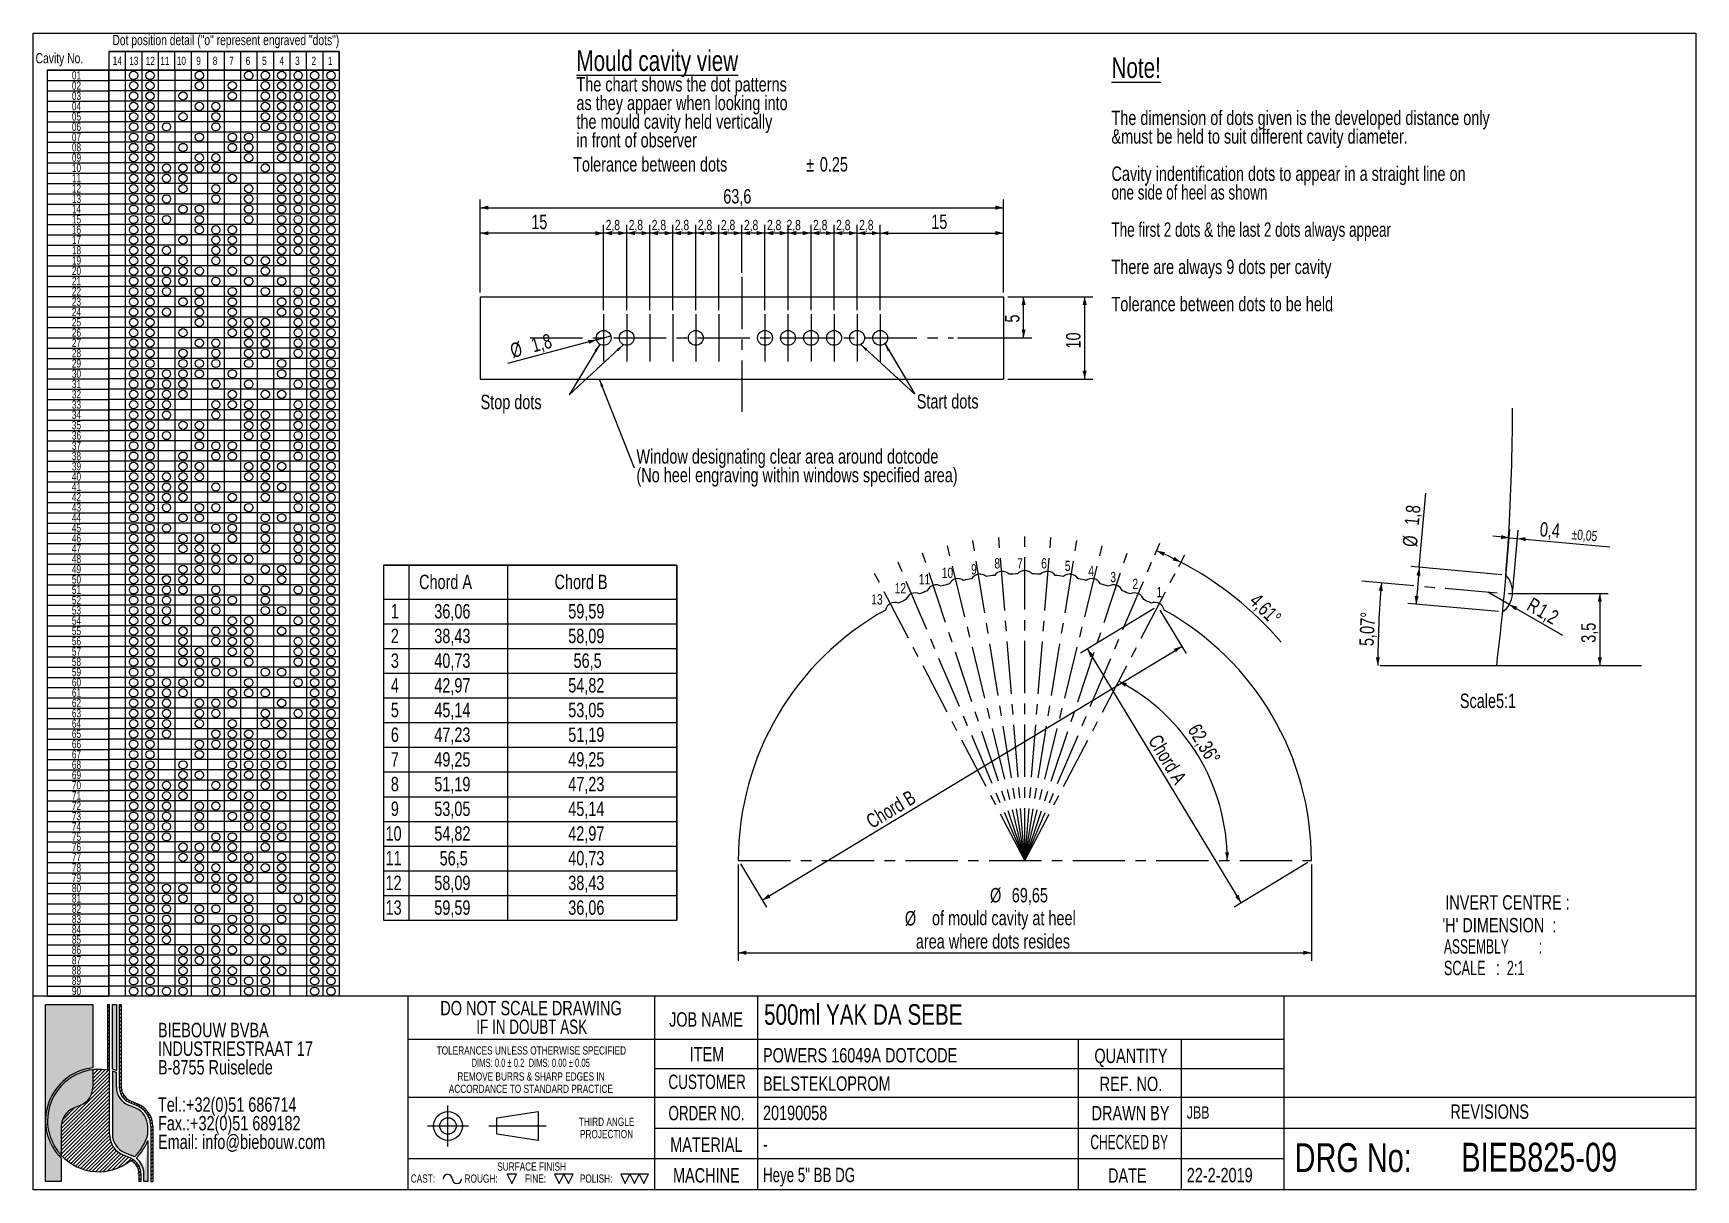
# Model space of a CAD drawing. Header units: millimetres. Extents: x 8 to 412, y 8 to 289.
import ezdxf

# ---------------------------------------------------------------- set-up
doc = ezdxf.new("R2010")
doc.units = ezdxf.units.MM
doc.linetypes.add('CENTERX2', pattern=[20.32, 12.7, -2.54, 2.54, -2.54])
for name, color, linetype in [('CENTERLINE', 4, 'CENTERX2'), ('DETAIL', 3, 'Continuous'), ('DIMENSIONS', 2, 'Continuous'), ('HATCH', 3, 'Continuous'), ('TEXT', 2, 'Continuous')]:
    doc.layers.add(name, color=color, linetype=linetype)
doc.layers.add('OUTLINE', color=7, linetype='Continuous', lineweight=25)
doc.styles.add('SLDTEXTSTYLE0', font='TXT', dxfattribs={"width": 0.75})
doc.styles.add('SLDTEXTSTYLE1', font='TXT', dxfattribs={"width": 0.660714})
doc.styles.add('SLDTEXTSTYLE2', font='TXT', dxfattribs={"width": 0.692308})
doc.styles.add('SLDTEXTSTYLE3', font='TXT', dxfattribs={"width": 0.702531})
doc.styles.add('SLDTEXTSTYLE4', font='TXT', dxfattribs={"width": 0.696874})
doc.styles.add('SLDTEXTSTYLE5', font='TXT', dxfattribs={"width": 0.620208})
doc.styles.add('SLDTEXTSTYLE6', font='TXT', dxfattribs={"width": 0.7})
doc.styles.add('SLDTEXTSTYLE7', font='TXT', dxfattribs={"width": 0.691176})
doc.styles.add('SLDTEXTSTYLE8', font='TXT', dxfattribs={"width": 0.625})
doc.styles.add('SLDTEXTSTYLE9', font='TXT', dxfattribs={"width": 0.697917})
doc.dimstyles.new('SLDDIMSTYLE0', dxfattribs={"dimtxt": 2.5, "dimasz": 2, "dimexe": 0, "dimexo": 0.0625, "dimtad": 1, "dimlfac": 0.5, "dimrnd": 1e-09, "dimzin": 12, "dimdsep": 46, "dimtxsty": 'SLDTEXTSTYLE0', "dimsah": 1, "dimcen": 0.09, "dimadec": 0, "dimazin": 3, "dimtfac": 1, "dimtofl": 0, "dimtmove": 0, "dimatfit": 3, "dimfxl": 0, "dimfrac": 2, "dimtolj": 1, "dimtzin": 12, "dimarcsym": 0})
doc.dimstyles.new('SLDDIMSTYLE1', dxfattribs={"dimtxt": 3.5, "dimasz": 2, "dimexe": 0, "dimexo": 0.0625, "dimgap": 0.875, "dimtad": 1, "dimlfac": 0.5, "dimrnd": 1e-09, "dimzin": 12, "dimdsep": 46, "dimtxsty": 'SLDTEXTSTYLE0', "dimblk1": 'NONE', "dimsah": 1, "dimcen": 0, "dimadec": 0, "dimazin": 3, "dimtfac": 1, "dimtmove": 0, "dimatfit": 3, "dimldrblk": 'NONE', "dimfxl": 0, "dimfrac": 2, "dimtolj": 1, "dimtzin": 12, "dimarcsym": 0})
doc.dimstyles.new('SLDDIMSTYLE2', dxfattribs={"dimtxt": 3.5, "dimasz": 2, "dimexe": 0, "dimexo": 0.0625, "dimgap": 0.875, "dimtad": 1, "dimlfac": 0.5, "dimrnd": 1e-09, "dimzin": 12, "dimdsep": 46, "dimtxsty": 'SLDTEXTSTYLE0', "dimsah": 1, "dimcen": 0.09, "dimadec": 0, "dimazin": 3, "dimtfac": 1, "dimtofl": 0, "dimtmove": 0, "dimatfit": 3, "dimfxl": 0, "dimfrac": 2, "dimtolj": 1, "dimtzin": 12, "dimarcsym": 0})
doc.dimstyles.new('SLDDIMSTYLE3', dxfattribs={"dimtxt": 0.18, "dimasz": 2, "dimexe": 0, "dimexo": 0.0625, "dimgap": 0, "dimtad": 0, "dimtih": 1, "dimtoh": 1, "dimdec": 0, "dimrnd": 1e-09, "dimzin": 0, "dimdsep": 46, "dimtxsty": 'Standard', "dimsah": 1, "dimcen": 0.09, "dimadec": 0, "dimazin": 0, "dimtfac": 2, "dimtdec": 0, "dimtofl": 0, "dimtmove": 0, "dimatfit": 3, "dimfxl": 0, "dimfrac": 2, "dimtolj": 1, "dimtzin": 0, "dimarcsym": 0})
doc.dimstyles.new('SLDDIMSTYLE4', dxfattribs={"dimtxt": 3.5, "dimasz": 2, "dimexe": 0, "dimexo": 0.0625, "dimgap": 0.875, "dimtad": 1, "dimdec": 4, "dimlfac": 0.5, "dimzin": 12, "dimdsep": 46, "dimtxsty": 'SLDTEXTSTYLE0', "dimsah": 1, "dimcen": 0.09, "dimazin": 3, "dimtfac": 1, "dimtofl": 0, "dimtmove": 0, "dimatfit": 3, "dimfxl": 0, "dimfrac": 2, "dimtolj": 1, "dimtzin": 12, "dimarcsym": 0})
doc.dimstyles.new('SLDDIMSTYLE5', dxfattribs={"dimtxt": 3.5, "dimasz": 2, "dimexe": 0, "dimexo": 0.0625, "dimgap": 0.875, "dimtad": 1, "dimlfac": 0.2, "dimrnd": 1e-09, "dimzin": 12, "dimdsep": 46, "dimtxsty": 'SLDTEXTSTYLE0', "dimsah": 1, "dimcen": 0.09, "dimadec": 0, "dimazin": 3, "dimtfac": 1, "dimtofl": 0, "dimtmove": 0, "dimatfit": 3, "dimfxl": 0, "dimfrac": 2, "dimtolj": 1, "dimtzin": 12, "dimarcsym": 0})
doc.dimstyles.new('SLDDIMSTYLE6', dxfattribs={"dimtxt": 3.5, "dimasz": 2, "dimexe": 0, "dimexo": 0.0625, "dimgap": 0.875, "dimtad": 1, "dimlfac": 0.2, "dimrnd": 1e-09, "dimdsep": 46, "dimtxsty": 'SLDTEXTSTYLE0', "dimsah": 1, "dimcen": 0.09, "dimadec": 0, "dimazin": 2, "dimtol": 1, "dimtp": 0.05, "dimtm": 0.05, "dimtfac": 1, "dimtmove": 0, "dimatfit": 0, "dimfxl": 0, "dimfrac": 2, "dimtolj": 1, "dimarcsym": 0})
doc.dimstyles.new('SLDDIMSTYLE7', dxfattribs={"dimtxt": 3.5, "dimasz": 2, "dimexe": 0, "dimexo": 0.0625, "dimgap": 0.875, "dimtad": 1, "dimlfac": 0.2, "dimrnd": 1e-09, "dimzin": 12, "dimdsep": 46, "dimtxsty": 'SLDTEXTSTYLE0', "dimsah": 1, "dimcen": 0, "dimadec": 0, "dimazin": 3, "dimtfac": 1, "dimtofl": 0, "dimtmove": 0, "dimatfit": 3, "dimfxl": 0, "dimfrac": 2, "dimtolj": 1, "dimtzin": 12, "dimarcsym": 0})
doc.dimstyles.new('SLDDIMSTYLE8', dxfattribs={"dimtxt": 3.5, "dimasz": 2, "dimexe": 0, "dimexo": 0.0625, "dimgap": 0.875, "dimtad": 1, "dimdec": 4, "dimlfac": 0.2, "dimzin": 12, "dimdsep": 46, "dimtxsty": 'SLDTEXTSTYLE0', "dimsah": 1, "dimcen": 0.09, "dimazin": 3, "dimtfac": 1, "dimtofl": 0, "dimtmove": 0, "dimatfit": 3, "dimfxl": 0, "dimfrac": 2, "dimtolj": 1, "dimtzin": 12, "dimarcsym": 0})

msp = doc.modelspace()

# ---------------------------------------------------------------- texts
at = {"layer": 'TEXT'}
for s, insert, char_height, attachment_point, style in [('Dot position detail ("o" represent engraved "dots")', (27.22943, 288.61575), 2.5, 1, 'SLDTEXTSTYLE0'), ('Cavity No.', (8.57058, 284.19266), 2.5, 1, 'SLDTEXTSTYLE0'), ('Stop dots', (116.70137, 201.15747), 3.5, 1, 'SLDTEXTSTYLE0'), ('Start dots', (222.70015, 201.31612), 3.5, 1, 'SLDTEXTSTYLE0'), ('11', (225.97037, 157.59227), 2.5, 3, 'SLDTEXTSTYLE0'), ('10', (231.54791, 159.14622), 2.5, 3, 'SLDTEXTSTYLE0'), ('9', (237.28059, 160.00766), 2.5, 3, 'SLDTEXTSTYLE0'), ('8', (242.94685, 161.45111), 2.5, 3, 'SLDTEXTSTYLE0'), ('7', (247.08891, 161.45111), 2.5, 1, 'SLDTEXTSTYLE0'), ('6', (252.94128, 161.45111), 2.5, 1, 'SLDTEXTSTYLE0'), ('5', (258.68519, 160.82491), 2.5, 1, 'SLDTEXTSTYLE0'), ('4', (264.375, 159.64183), 2.5, 1, 'SLDTEXTSTYLE0'), ('3', (269.73563, 158.10864), 2.5, 1, 'SLDTEXTSTYLE0'), ('12', (220.11045, 155.4115), 2.5, 3, 'SLDTEXTSTYLE0'), ('2', (275.09791, 156.46178), 2.5, 1, 'SLDTEXTSTYLE0'), ('1', (280.97565, 154.46302), 2.5, 1, 'SLDTEXTSTYLE0'), ('13', (214.41342, 152.7019), 2.5, 3, 'SLDTEXTSTYLE0'), ('Scale5:1', (354.68063, 128.54664), 3.5, 1, 'SLDTEXTSTYLE0'), ('INVERT CENTRE :', (351.13201, 79.56571), 3.5, 1, 'SLDTEXTSTYLE0'), ("'H' DIMENSION  :", (350.44396, 74.03884), 3.5, 1, 'SLDTEXTSTYLE0'), ('ASSEMBLY         :', (350.79564, 68.87764), 3.5, 1, 'SLDTEXTSTYLE8'), ('SCALE   :  2:1', (350.79564, 63.64092), 3.5, 1, 'SLDTEXTSTYLE1'), ('500ml YAK DA SEBE', (185.59608, 53.07133), 5, 1, 'SLDTEXTSTYLE0'), ('JOB NAME', (171.48697, 51.1278), 3.5, 2, 'SLDTEXTSTYLE0'), ('ITEM', (171.71908, 42.70142), 3.5, 2, 'SLDTEXTSTYLE0'), ('POWERS 16049A DOTCODE', (185.33565, 42.42156), 3.5, 1, 'SLDTEXTSTYLE0'), ('QUANTITY', (274.74339, 42.28181), 3.5, 2, 'SLDTEXTSTYLE0'), ('CUSTOMER', (171.75551, 35.97385), 3.5, 2, 'SLDTEXTSTYLE3'), ('BELSTEKLOPROM', (185.33565, 35.54554), 3.5, 1, 'SLDTEXTSTYLE0'), ('REF. NO.', (274.74262, 35.47023), 3.5, 2, 'SLDTEXTSTYLE0'), ('ORDER NO.', (171.60764, 28.37055), 3.5, 2, 'SLDTEXTSTYLE4'), ('20190058', (185.33565, 28.42402), 3.5, 1, 'SLDTEXTSTYLE0'), ('DRAWN BY', (274.64783, 28.36069), 3.5, 2, 'SLDTEXTSTYLE0'), ('JBB', (288.31932, 28.2897), 3, 1, 'SLDTEXTSTYLE0'), ('REVISIONS', (361.91901, 28.73986), 3.5, 2, 'SLDTEXTSTYLE0'), ('MATERIAL', (171.57082, 20.7035), 3.5, 2, 'SLDTEXTSTYLE0'), ('CHECKED BY', (274.33641, 21.33873), 3.5, 2, 'SLDTEXTSTYLE5'), ('-', (185.32857, 20.80281), 3.5, 1, 'SLDTEXTSTYLE0'), ('DRG No:', (314.51995, 19.3028), 7, 1, 'SLDTEXTSTYLE0'), ('BIEB825-09', (355.0469, 19.40975), 7, 1, 'SLDTEXTSTYLE0'), ('SURFACE FINISH', (129.10103, 14.63617), 2, 2, 'SLDTEXTSTYLE0'), ('MACHINE', (171.56839, 13.25379), 3.5, 2, 'SLDTEXTSTYLE0'), ('Heye 5" BB DG', (185.32857, 13.35309), 3.5, 1, 'SLDTEXTSTYLE2'), ('DATE', (273.867, 13.20559), 3.5, 2, 'SLDTEXTSTYLE0'), ('22-2-2019', (288.31932, 13.3049), 3.5, 1, 'SLDTEXTSTYLE0'), ('CAST:', (99.74145, 11.71938), 2, 1, 'SLDTEXTSTYLE0'), ('ROUGH:', (112.81775, 11.71938), 2, 1, 'SLDTEXTSTYLE0'), ('FINE:', (127.4722, 11.71938), 2, 1, 'SLDTEXTSTYLE0'), ('POLISH:', (140.82446, 11.71938), 2, 1, 'SLDTEXTSTYLE0')]:
    msp.add_mtext(s, dxfattribs=dict(at, insert=insert, char_height=char_height, attachment_point=attachment_point, style=style))

# ---------------------------------------------------------------- blocks, each defined once
blk = doc.blocks.new('SW_NOTE_0')
at = {"layer": 'TEXT', "color": 0, "char_height": 3.5, "attachment_point": 2}
for s, insert, style in [('DO NOT SCALE DRAWING', (28.71, 4.5), 'SLDTEXTSTYLE0'), ('IF IN DOUBT ASK', (28.89, -0.03), 'SLDTEXTSTYLE6')]:
    blk.add_mtext(s, dxfattribs=dict(at, insert=insert, style=style))
blk = doc.blocks.new('SW_NOTE_0_1')
at = {"layer": 'TEXT', "color": 0, "char_height": 2, "attachment_point": 2}
for s, insert, style in [('TOLERANCES UNLESS OTHERWISE SPECIFIED', (27.09, 2.57), 'SLDTEXTSTYLE0'), ('DIMS: 0.0 ± 0.2  DIMS: 0.00 ± 0.05', (26.93, -0.43), 'SLDTEXTSTYLE7')]:
    blk.add_mtext(s, dxfattribs=dict(at, insert=insert, style=style))
blk = doc.blocks.new('SW_NOTE_0_2')
at = {"layer": 'TEXT', "color": 0, "char_height": 2, "attachment_point": 2, "style": 'SLDTEXTSTYLE0'}
for s, insert in [('REMOVE BURRS & SHARP EDGES IN', (21.78, 2.57)), ('ACCORDANCE TO STANDARD PRACTICE', (21.75, -0.43))]:
    blk.add_mtext(s, dxfattribs=dict(at, insert=insert))
blk = doc.blocks.new('SW_NOTE_0_3')
at = {"layer": 'TEXT', "color": 0, "char_height": 2, "attachment_point": 2, "style": 'SLDTEXTSTYLE0'}
for s, insert in [('THIRD ANGLE', (8.34, 2.57)), ('PROJECTION', (8.33, -0.43))]:
    blk.add_mtext(s, dxfattribs=dict(at, insert=insert))
blk = doc.blocks.new('SW_NOTE_0_4')
at = {"layer": 'TEXT', "color": 0, "char_height": 3.5, "attachment_point": 1, "style": 'SLDTEXTSTYLE0'}
for s, insert in [('BIEBOUW BVBA', (0, 4.5)), ('INDUSTRIESTRAAT 17', (0, -0.03)), ('B-8755 Ruiselede', (0, -4.55)), ('Tel.:+32(0)51 686714', (0, -13.61)), ('Fax.:+32(0)51 689182', (0, -18.13)), ('Email: info@biebouw.com', (0, -22.66))]:
    blk.add_mtext(s, dxfattribs=dict(at, insert=insert))
blk = doc.blocks.new('SW_TABLEANNOTATION_0')
at = {"layer": 'TEXT', "color": 0}
for p, q in [((0, 0), (0, -2.5)), ((0, 0), (15, 0)), ((0, 0), (0, -225)), ((15, 0), (0, 0)), ((15, 0), (15, -2.5)), ((15, -225), (15, 0)), ((0, -2.5), (0, -5)), ((0, -2.5), (15, -2.5)), ((15, -2.5), (15, -5)), ((0, -5), (0, -7.5)), ((0, -5), (15, -5)), ((0, -7.5), (0, -10)), ((0, -7.5), (15, -7.5)), ((15, -5), (15, -7.5)), ((15, -7.5), (15, -10)), ((0, -10), (0, -12.5)), ((0, -10), (15, -10)), ((15, -10), (15, -12.5)), ((0, -12.5), (0, -15)), ((0, -12.5), (15, -12.5)), ((0, -15), (0, -17.5)), ((0, -15), (15, -15)), ((15, -12.5), (15, -15)), ((15, -15), (15, -17.5)), ((0, -17.5), (0, -20)), ((0, -17.5), (15, -17.5)), ((0, -20), (0, -22.5)), ((0, -20), (15, -20)), ((15, -17.5), (15, -20)), ((15, -20), (15, -22.5)), ((0, -22.5), (0, -25)), ((0, -22.5), (15, -22.5)), ((15, -22.5), (15, -25)), ((0, -25), (0, -27.5)), ((0, -25), (15, -25)), ((0, -27.5), (0, -30)), ((0, -27.5), (15, -27.5)), ((15, -25), (15, -27.5)), ((15, -27.5), (15, -30)), ((0, -30), (0, -32.5)), ((0, -30), (15, -30)), ((15, -30), (15, -32.5)), ((0, -32.5), (0, -35)), ((0, -32.5), (15, -32.5)), ((0, -35), (0, -37.5)), ((0, -35), (15, -35)), ((15, -32.5), (15, -35)), ((15, -35), (15, -37.5)), ((0, -37.5), (0, -40)), ((0, -37.5), (15, -37.5)), ((0, -40), (0, -42.5)), ((0, -40), (15, -40)), ((15, -37.5), (15, -40)), ((15, -40), (15, -42.5)), ((0, -42.5), (0, -45)), ((0, -42.5), (15, -42.5)), ((15, -42.5), (15, -45)), ((0, -45), (0, -47.5)), ((0, -45), (15, -45)), ((0, -47.5), (0, -50)), ((0, -47.5), (15, -47.5)), ((15, -45), (15, -47.5)), ((15, -47.5), (15, -50)), ((0, -50), (0, -52.5)), ((0, -50), (15, -50)), ((0, -52.5), (0, -55)), ((0, -52.5), (15, -52.5)), ((15, -50), (15, -52.5)), ((15, -52.5), (15, -55)), ((0, -55), (0, -57.5)), ((0, -55), (15, -55)), ((15, -55), (15, -57.5)), ((0, -57.5), (0, -60)), ((0, -57.5), (15, -57.5)), ((0, -60), (0, -62.5)), ((0, -60), (15, -60)), ((15, -57.5), (15, -60)), ((15, -60), (15, -62.5)), ((0, -62.5), (0, -65)), ((0, -62.5), (15, -62.5)), ((15, -62.5), (15, -65)), ((0, -65), (0, -67.5)), ((0, -65), (15, -65)), ((0, -67.5), (0, -70)), ((0, -67.5), (15, -67.5)), ((15, -65), (15, -67.5)), ((15, -67.5), (15, -70)), ((0, -70), (0, -72.5)), ((0, -70), (15, -70)), ((0, -72.5), (0, -75)), ((0, -72.5), (15, -72.5)), ((15, -70), (15, -72.5)), ((15, -72.5), (15, -75)), ((0, -75), (0, -77.5)), ((0, -75), (15, -75)), ((15, -75), (15, -77.5)), ((0, -77.5), (0, -80)), ((0, -77.5), (15, -77.5)), ((0, -80), (0, -82.5)), ((0, -80), (15, -80)), ((15, -77.5), (15, -80)), ((15, -80), (15, -82.5)), ((0, -82.5), (0, -85)), ((0, -82.5), (15, -82.5)), ((15, -82.5), (15, -85)), ((0, -85), (0, -87.5)), ((0, -85), (15, -85)), ((0, -87.5), (0, -90)), ((0, -87.5), (15, -87.5)), ((15, -85), (15, -87.5)), ((15, -87.5), (15, -90)), ((0, -90), (0, -92.5)), ((0, -90), (15, -90)), ((0, -92.5), (0, -95)), ((0, -92.5), (15, -92.5)), ((15, -90), (15, -92.5)), ((15, -92.5), (15, -95)), ((0, -95), (0, -97.5)), ((0, -95), (15, -95)), ((15, -95), (15, -97.5)), ((0, -97.5), (0, -100)), ((0, -97.5), (15, -97.5)), ((0, -100), (0, -102.5)), ((0, -100), (15, -100)), ((15, -97.5), (15, -100)), ((15, -100), (15, -102.5)), ((0, -102.5), (0, -105)), ((0, -102.5), (15, -102.5)), ((0, -105), (0, -107.5)), ((0, -105), (15, -105)), ((15, -102.5), (15, -105)), ((15, -105), (15, -107.5)), ((0, -107.5), (0, -110)), ((0, -107.5), (15, -107.5)), ((15, -107.5), (15, -110)), ((0, -110), (0, -112.5)), ((0, -110), (15, -110)), ((0, -112.5), (0, -115)), ((0, -112.5), (15, -112.5)), ((15, -110), (15, -112.5)), ((15, -112.5), (15, -115)), ((0, -115), (0, -117.5)), ((0, -115), (15, -115)), ((15, -115), (15, -117.5)), ((0, -117.5), (0, -120)), ((0, -117.5), (15, -117.5)), ((0, -120), (0, -122.5)), ((0, -120), (15, -120)), ((15, -117.5), (15, -120)), ((15, -120), (15, -122.5)), ((0, -122.5), (0, -125)), ((0, -122.5), (15, -122.5)), ((0, -125), (0, -127.5)), ((0, -125), (15, -125)), ((15, -122.5), (15, -125)), ((15, -125), (15, -127.5)), ((0, -127.5), (0, -130)), ((0, -127.5), (15, -127.5)), ((15, -127.5), (15, -130)), ((0, -130), (0, -132.5)), ((0, -130), (15, -130)), ((0, -132.5), (0, -135)), ((0, -132.5), (15, -132.5)), ((15, -130), (15, -132.5)), ((15, -132.5), (15, -135)), ((0, -135), (0, -137.5)), ((0, -135), (15, -135)), ((15, -135), (15, -137.5)), ((0, -137.5), (0, -140)), ((0, -137.5), (15, -137.5)), ((0, -140), (0, -142.5)), ((0, -140), (15, -140)), ((15, -137.5), (15, -140)), ((15, -140), (15, -142.5)), ((0, -142.5), (0, -145)), ((0, -142.5), (15, -142.5)), ((0, -145), (0, -147.5)), ((0, -145), (15, -145)), ((15, -142.5), (15, -145)), ((15, -145), (15, -147.5)), ((0, -147.5), (0, -150)), ((0, -147.5), (15, -147.5)), ((15, -147.5), (15, -150)), ((0, -150), (0, -152.5)), ((0, -150), (15, -150)), ((0, -152.5), (0, -155)), ((0, -152.5), (15, -152.5)), ((15, -150), (15, -152.5)), ((15, -152.5), (15, -155)), ((0, -155), (0, -157.5)), ((0, -155), (15, -155)), ((0, -157.5), (0, -160)), ((0, -157.5), (15, -157.5)), ((15, -155), (15, -157.5)), ((15, -157.5), (15, -160)), ((0, -160), (0, -162.5)), ((0, -160), (15, -160)), ((15, -160), (15, -162.5)), ((0, -162.5), (0, -165)), ((0, -162.5), (15, -162.5)), ((0, -165), (0, -167.5)), ((0, -165), (15, -165)), ((15, -162.5), (15, -165)), ((15, -165), (15, -167.5)), ((0, -167.5), (0, -170)), ((0, -167.5), (15, -167.5)), ((15, -167.5), (15, -170)), ((0, -170), (0, -172.5)), ((0, -170), (15, -170)), ((0, -172.5), (0, -175)), ((0, -172.5), (15, -172.5)), ((15, -170), (15, -172.5)), ((15, -172.5), (15, -175)), ((0, -175), (0, -177.5)), ((0, -175), (15, -175)), ((0, -177.5), (0, -180)), ((0, -177.5), (15, -177.5)), ((15, -175), (15, -177.5)), ((15, -177.5), (15, -180)), ((0, -180), (0, -182.5)), ((0, -180), (15, -180)), ((15, -180), (15, -182.5)), ((0, -182.5), (0, -185)), ((0, -182.5), (15, -182.5)), ((0, -185), (0, -187.5)), ((0, -185), (15, -185)), ((15, -182.5), (15, -185)), ((15, -185), (15, -187.5)), ((0, -187.5), (0, -190)), ((0, -187.5), (15, -187.5)), ((15, -187.5), (15, -190)), ((0, -190), (0, -192.5)), ((0, -190), (15, -190)), ((0, -192.5), (0, -195)), ((0, -192.5), (15, -192.5)), ((15, -190), (15, -192.5)), ((15, -192.5), (15, -195)), ((0, -195), (0, -197.5)), ((0, -195), (15, -195)), ((0, -197.5), (0, -200)), ((0, -197.5), (15, -197.5)), ((15, -195), (15, -197.5)), ((15, -197.5), (15, -200)), ((0, -200), (0, -202.5)), ((0, -200), (15, -200)), ((15, -200), (15, -202.5)), ((0, -202.5), (0, -205)), ((0, -202.5), (15, -202.5)), ((0, -205), (0, -207.5)), ((0, -205), (15, -205)), ((15, -202.5), (15, -205)), ((15, -205), (15, -207.5)), ((0, -207.5), (0, -210)), ((0, -207.5), (15, -207.5)), ((0, -210), (0, -212.5)), ((0, -210), (15, -210)), ((15, -207.5), (15, -210)), ((15, -210), (15, -212.5)), ((0, -212.5), (0, -215)), ((0, -212.5), (15, -212.5)), ((15, -212.5), (15, -215)), ((0, -215), (0, -217.5)), ((0, -215), (15, -215)), ((0, -217.5), (0, -220)), ((0, -217.5), (15, -217.5)), ((15, -215), (15, -217.5)), ((15, -217.5), (15, -220)), ((0, -220), (0, -222.5)), ((0, -220), (15, -220)), ((15, -220), (15, -222.5)), ((0, -222.5), (0, -225)), ((0, -222.5), (15, -222.5)), ((0, -225), (15, -225)), ((0, -225), (15, -225)), ((15, -222.5), (15, -225))]:
    blk.add_line(p, q, dxfattribs=at)
at = {"layer": 'TEXT', "color": 0, "char_height": 2, "attachment_point": 1, "style": 'SLDTEXTSTYLE0'}
for s, insert in [('01', (6.02, -0.22)), ('02', (6.02, -2.72)), ('03', (6.02, -5.22)), ('04', (6.02, -7.72)), ('05', (6.02, -10.22)), ('06', (6.02, -12.72)), ('07', (6.02, -15.22)), ('08', (6.02, -17.72)), ('09', (6.02, -20.22)), ('10', (6.02, -22.72)), ('11', (6.02, -25.22)), ('12', (6.02, -27.72)), ('13', (6.02, -30.22)), ('14', (6.02, -32.72)), ('15', (6.02, -35.22)), ('16', (6.02, -37.72)), ('17', (6.02, -40.22)), ('18', (6.02, -42.72)), ('20', (6.02, -47.72)), ('19', (6.02, -45.22)), ('21', (6.02, -50.22)), ('22', (6.02, -52.72)), ('23', (6.02, -55.22)), ('24', (6.02, -57.72)), ('25', (6.02, -60.22)), ('26', (6.02, -62.72)), ('27', (6.02, -65.22)), ('28', (6.02, -67.72)), ('30', (6.02, -72.72)), ('29', (6.02, -70.22)), ('31', (6.02, -75.22)), ('32', (6.02, -77.72)), ('33', (6.02, -80.22)), ('34', (6.02, -82.72)), ('35', (6.02, -85.22)), ('36', (6.02, -87.72)), ('37', (6.02, -90.22)), ('38', (6.02, -92.72)), ('39', (6.02, -95.22)), ('40', (6.02, -97.72)), ('41', (6.02, -100.22)), ('42', (6.02, -102.72)), ('43', (6.02, -105.22)), ('44', (6.02, -107.72)), ('45', (6.02, -110.22)), ('46', (6.02, -112.72)), ('47', (6.02, -115.22)), ('48', (6.02, -117.72)), ('49', (6.02, -120.22)), ('50', (6.02, -122.72)), ('51', (6.02, -125.22)), ('52', (6.02, -127.72)), ('53', (6.02, -130.22)), ('54', (6.02, -132.72)), ('55', (6.02, -135.22)), ('56', (6.02, -137.72)), ('57', (6.02, -140.22)), ('58', (6.02, -142.72)), ('59', (6.02, -145.22)), ('60', (6.02, -147.72)), ('61', (6.02, -150.22)), ('62', (6.02, -152.72)), ('63', (6.02, -155.22)), ('64', (6.02, -157.72)), ('65', (6.02, -160.22)), ('66', (6.02, -162.72)), ('67', (6.02, -165.22)), ('68', (6.02, -167.72)), ('69', (6.02, -170.22)), ('70', (6.02, -172.72)), ('71', (6.02, -175.22)), ('72', (6.02, -177.72)), ('73', (6.02, -180.22)), ('74', (6.02, -182.72)), ('75', (6.02, -185.22)), ('76', (6.02, -187.72)), ('77', (6.02, -190.22)), ('78', (6.02, -192.72)), ('80', (6.02, -197.72)), ('79', (6.02, -195.22)), ('81', (6.02, -200.22)), ('82', (6.02, -202.72)), ('83', (6.02, -205.22)), ('84', (6.02, -207.72)), ('85', (6.02, -210.22)), ('86', (6.02, -212.72)), ('87', (6.02, -215.22)), ('88', (6.02, -217.72)), ('89', (6.02, -220.22)), ('90', (6.02, -222.72))]:
    blk.add_mtext(s, dxfattribs=dict(at, insert=insert))
blk = doc.blocks.new('SW_TABLEANNOTATION_1')
at = {"layer": 'TEXT', "color": 0}
for p, q in [((0, 0), (0, -4.53)), ((0, 0), (4, 0)), ((0, 0), (0, -4.53)), ((56, 0), (0, 0)), ((4, 0), (4, -4.53)), ((4, 0), (8, 0)), ((8, 0), (8, -4.53)), ((8, 0), (12, 0)), ((12, 0), (12, -4.53)), ((12, 0), (16, 0)), ((16, 0), (16, -4.53)), ((16, 0), (20, 0)), ((20, 0), (20, -4.53)), ((20, 0), (24, 0)), ((24, 0), (24, -4.53)), ((24, 0), (28, 0)), ((28, 0), (28, -4.53)), ((28, 0), (32, 0)), ((32, 0), (32, -4.53)), ((32, 0), (36, 0)), ((36, 0), (36, -4.53)), ((36, 0), (40, 0)), ((40, 0), (40, -4.53)), ((40, 0), (44, 0)), ((44, 0), (44, -4.53)), ((44, 0), (48, 0)), ((48, 0), (48, -4.53)), ((48, 0), (52, 0)), ((52, 0), (52, -4.53)), ((52, 0), (56, 0)), ((56, 0), (56, -4.53)), ((56, -4.53), (56, 0)), ((0, -4.53), (4, -4.53)), ((0, -4.53), (56, -4.53)), ((4, -4.53), (8, -4.53)), ((8, -4.53), (12, -4.53)), ((12, -4.53), (16, -4.53)), ((16, -4.53), (20, -4.53)), ((20, -4.53), (24, -4.53)), ((24, -4.53), (28, -4.53)), ((28, -4.53), (32, -4.53)), ((32, -4.53), (36, -4.53)), ((36, -4.53), (40, -4.53)), ((40, -4.53), (44, -4.53)), ((44, -4.53), (48, -4.53)), ((48, -4.53), (52, -4.53)), ((52, -4.53), (56, -4.53))]:
    blk.add_line(p, q, dxfattribs=at)
at = {"layer": 'TEXT', "color": 0, "char_height": 2, "attachment_point": 1, "style": 'SLDTEXTSTYLE0'}
for s, insert in [('14', (0.96, -1.23)), ('13', (4.96, -1.23)), ('12', (8.96, -1.23)), ('11', (12.52, -1.23)), ('10', (16.52, -1.23)), ('9', (21.26, -1.23)), ('8', (25.26, -1.23)), ('7', (29.26, -1.23)), ('6', (33.26, -1.23)), ('5', (37.26, -1.23)), ('4', (41.48, -1.23)), ('3', (45.26, -1.23)), ('2', (49.26, -1.23)), ('1', (53.26, -1.23))]:
    blk.add_mtext(s, dxfattribs=dict(at, insert=insert))
blk = doc.blocks.new('SW_TABLEANNOTATION_2')
at = {"layer": 'TEXT', "color": 0}
for p, q in [((0, 0), (0, -8.25)), ((0, 0), (6.17, 0)), ((0, 0), (0, -86.25)), ((71.26, 0), (0, 0)), ((6.17, 0), (6.17, -8.25)), ((6.17, 0), (30.17, 0)), ((30.17, 0), (30.17, -8.25)), ((30.17, 0), (71.26, 0)), ((71.26, 0), (71.26, -8.25)), ((71.26, -86.25), (71.26, 0)), ((0, -8.25), (0, -14.25)), ((0, -8.25), (6.17, -8.25)), ((6.17, -8.25), (6.17, -14.25)), ((6.17, -8.25), (30.17, -8.25)), ((30.17, -8.25), (30.17, -14.25)), ((30.17, -8.25), (71.26, -8.25)), ((71.26, -8.25), (71.26, -14.25)), ((0, -14.25), (0, -20.25)), ((0, -14.25), (6.17, -14.25)), ((6.17, -14.25), (6.17, -20.25)), ((6.17, -14.25), (30.17, -14.25)), ((30.17, -14.25), (30.17, -20.25)), ((30.17, -14.25), (71.26, -14.25)), ((71.26, -14.25), (71.26, -20.25)), ((0, -20.25), (0, -26.25)), ((0, -20.25), (6.17, -20.25)), ((6.17, -20.25), (6.17, -26.25)), ((6.17, -20.25), (30.17, -20.25)), ((30.17, -20.25), (30.17, -26.25)), ((30.17, -20.25), (71.26, -20.25)), ((71.26, -20.25), (71.26, -26.25)), ((0, -26.25), (0, -32.25)), ((0, -26.25), (6.17, -26.25)), ((6.17, -26.25), (6.17, -32.25)), ((6.17, -26.25), (30.17, -26.25)), ((30.17, -26.25), (30.17, -32.25)), ((30.17, -26.25), (71.26, -26.25)), ((71.26, -26.25), (71.26, -32.25)), ((0, -32.25), (0, -38.25)), ((0, -32.25), (6.17, -32.25)), ((6.17, -32.25), (6.17, -38.25)), ((6.17, -32.25), (30.17, -32.25)), ((30.17, -32.25), (30.17, -38.25)), ((30.17, -32.25), (71.26, -32.25)), ((71.26, -32.25), (71.26, -38.25)), ((0, -38.25), (0, -44.25)), ((0, -38.25), (6.17, -38.25)), ((6.17, -38.25), (6.17, -44.25)), ((6.17, -38.25), (30.17, -38.25)), ((30.17, -38.25), (30.17, -44.25)), ((30.17, -38.25), (71.26, -38.25)), ((71.26, -38.25), (71.26, -44.25)), ((0, -44.25), (0, -50.25)), ((0, -44.25), (6.17, -44.25)), ((6.17, -44.25), (6.17, -50.25)), ((6.17, -44.25), (30.17, -44.25)), ((30.17, -44.25), (30.17, -50.25)), ((30.17, -44.25), (71.26, -44.25)), ((71.26, -44.25), (71.26, -50.25)), ((0, -50.25), (0, -56.25)), ((0, -50.25), (6.17, -50.25)), ((6.17, -50.25), (6.17, -56.25)), ((6.17, -50.25), (30.17, -50.25)), ((30.17, -50.25), (30.17, -56.25)), ((30.17, -50.25), (71.26, -50.25)), ((71.26, -50.25), (71.26, -56.25)), ((0, -56.25), (0, -62.25)), ((0, -56.25), (6.17, -56.25)), ((6.17, -56.25), (6.17, -62.25)), ((6.17, -56.25), (30.17, -56.25)), ((30.17, -56.25), (30.17, -62.25)), ((30.17, -56.25), (71.26, -56.25)), ((71.26, -56.25), (71.26, -62.25)), ((0, -62.25), (0, -68.25)), ((0, -62.25), (6.17, -62.25)), ((6.17, -62.25), (6.17, -68.25)), ((6.17, -62.25), (30.17, -62.25)), ((30.17, -62.25), (30.17, -68.25)), ((30.17, -62.25), (71.26, -62.25)), ((71.26, -62.25), (71.26, -68.25)), ((0, -68.25), (0, -74.25)), ((0, -68.25), (6.17, -68.25)), ((6.17, -68.25), (6.17, -74.25)), ((6.17, -68.25), (30.17, -68.25)), ((30.17, -68.25), (30.17, -74.25)), ((30.17, -68.25), (71.26, -68.25)), ((71.26, -68.25), (71.26, -74.25)), ((0, -74.25), (0, -80.25)), ((0, -74.25), (6.17, -74.25)), ((6.17, -74.25), (6.17, -80.25)), ((6.17, -74.25), (30.17, -74.25)), ((30.17, -74.25), (30.17, -80.25)), ((30.17, -74.25), (71.26, -74.25)), ((71.26, -74.25), (71.26, -80.25)), ((0, -80.25), (0, -86.25)), ((0, -80.25), (6.17, -80.25)), ((6.17, -80.25), (6.17, -86.25)), ((6.17, -80.25), (30.17, -80.25)), ((30.17, -80.25), (30.17, -86.25)), ((30.17, -80.25), (71.26, -80.25)), ((71.26, -80.25), (71.26, -86.25)), ((0, -86.25), (6.17, -86.25)), ((0, -86.25), (71.26, -86.25)), ((6.17, -86.25), (30.17, -86.25)), ((30.17, -86.25), (71.26, -86.25))]:
    blk.add_line(p, q, dxfattribs=at)
at = {"layer": 'TEXT', "color": 0, "char_height": 3.5, "attachment_point": 1, "style": 'SLDTEXTSTYLE0'}
for s, insert in [('Chord A', (8.65, -2.31)), ('Chord B', (41.58, -2.31)), ('1', (1.79, -9.44)), ('36,06', (12.35, -9.44)), ('59,59', (44.9, -9.44)), ('2', (1.79, -15.44)), ('38,43', (12.35, -15.44)), ('58,09', (44.9, -15.44)), ('3', (1.79, -21.44)), ('40,73', (12.35, -21.44)), ('56,5', (46.19, -21.44)), ('4', (1.79, -27.44)), ('42,97', (12.35, -27.44)), ('54,82', (44.9, -27.44)), ('5', (1.79, -33.44)), ('45,14', (12.35, -33.44)), ('53,05', (44.9, -33.44)), ('6', (1.79, -39.44)), ('47,23', (12.35, -39.44)), ('51,19', (44.9, -39.44)), ('7', (1.79, -45.44)), ('49,25', (12.35, -45.44)), ('49,25', (44.9, -45.44)), ('8', (1.79, -51.44)), ('51,19', (12.35, -51.44)), ('47,23', (44.9, -51.44)), ('9', (1.79, -57.44)), ('53,05', (12.35, -57.44)), ('45,14', (44.9, -57.44)), ('10', (0.5, -63.44)), ('54,82', (12.35, -63.44)), ('42,97', (44.9, -63.44)), ('11', (0.5, -69.44)), ('56,5', (13.65, -69.44)), ('40,73', (44.9, -69.44)), ('12', (0.5, -75.44)), ('58,09', (12.35, -75.44)), ('38,43', (44.9, -75.44)), ('13', (0.5, -81.44)), ('59,59', (12.35, -81.44)), ('36,06', (44.9, -81.44))]:
    blk.add_mtext(s, dxfattribs=dict(at, insert=insert))
blk = doc.blocks.new('_D')
at = {"layer": 'DIMENSIONS'}
for p, q in [((202.61, 221.73), (202.61, 242.44)), ((208.21, 221.73), (208.21, 242.44)), ((208.21, 240.44), (202.61, 240.44))]:
    blk.add_line(p, q, dxfattribs=at)
for points in [[(202.61, 240.44), (204.61, 239.94), (204.61, 240.94)], [(208.21, 240.44), (206.21, 240.94), (206.21, 239.94)]]:
    blk.add_solid(points, dxfattribs=at)
at = {"layer": 'DIMENSIONS', "insert": (203.1, 243.66), "char_height": 2.5, "attachment_point": 1, "style": 'SLDTEXTSTYLE0'}
blk.add_mtext('2,8', dxfattribs=at)
blk = doc.blocks.new('_D_1')
at = {"layer": 'DIMENSIONS'}
for p, q in [((197.01, 221.73), (197.01, 242.44)), ((202.61, 221.73), (202.61, 242.44)), ((202.61, 240.44), (197.01, 240.44))]:
    blk.add_line(p, q, dxfattribs=at)
for points in [[(197.01, 240.44), (199.01, 239.94), (199.01, 240.94)], [(202.61, 240.44), (200.61, 240.94), (200.61, 239.94)]]:
    blk.add_solid(points, dxfattribs=at)
at = {"layer": 'DIMENSIONS', "insert": (197.5, 243.66), "char_height": 2.5, "attachment_point": 1, "style": 'SLDTEXTSTYLE0'}
blk.add_mtext('2,8', dxfattribs=at)
blk = doc.blocks.new('_D_2')
at = {"layer": 'DIMENSIONS'}
for p, q in [((191.41, 221.73), (191.41, 242.44)), ((197.01, 221.73), (197.01, 242.44)), ((197.01, 240.44), (191.41, 240.44))]:
    blk.add_line(p, q, dxfattribs=at)
for points in [[(191.41, 240.44), (193.41, 239.94), (193.41, 240.94)], [(197.01, 240.44), (195.01, 240.94), (195.01, 239.94)]]:
    blk.add_solid(points, dxfattribs=at)
at = {"layer": 'DIMENSIONS', "insert": (191.05, 243.66), "char_height": 2.5, "attachment_point": 1, "style": 'SLDTEXTSTYLE0'}
blk.add_mtext('2,8', dxfattribs=at)
blk = doc.blocks.new('_D_3')
at = {"layer": 'DIMENSIONS'}
for p, q in [((185.81, 221.73), (185.81, 242.44)), ((191.41, 221.73), (191.41, 242.44)), ((191.41, 240.44), (185.81, 240.44))]:
    blk.add_line(p, q, dxfattribs=at)
for points in [[(185.81, 240.44), (187.81, 239.94), (187.81, 240.94)], [(191.41, 240.44), (189.41, 240.94), (189.41, 239.94)]]:
    blk.add_solid(points, dxfattribs=at)
at = {"layer": 'DIMENSIONS', "insert": (186.3, 243.66), "char_height": 2.5, "attachment_point": 1, "style": 'SLDTEXTSTYLE0'}
blk.add_mtext('2,8', dxfattribs=at)
blk = doc.blocks.new('_D_4')
at = {"layer": 'DIMENSIONS'}
for p, q in [((180.21, 230.82), (180.21, 242.44)), ((185.81, 221.73), (185.81, 242.44)), ((185.81, 240.44), (180.21, 240.44))]:
    blk.add_line(p, q, dxfattribs=at)
for points in [[(180.21, 240.44), (182.21, 239.94), (182.21, 240.94)], [(185.81, 240.44), (183.81, 240.94), (183.81, 239.94)]]:
    blk.add_solid(points, dxfattribs=at)
at = {"layer": 'DIMENSIONS', "insert": (180.7, 243.66), "char_height": 2.5, "attachment_point": 1, "style": 'SLDTEXTSTYLE0'}
blk.add_mtext('2,8', dxfattribs=at)
blk = doc.blocks.new('_D_5')
at = {"layer": 'DIMENSIONS'}
for p, q in [((174.61, 221.73), (174.61, 242.44)), ((180.21, 230.82), (180.21, 242.44)), ((180.21, 240.44), (174.61, 240.44))]:
    blk.add_line(p, q, dxfattribs=at)
for points in [[(174.61, 240.44), (176.61, 239.94), (176.61, 240.94)], [(180.21, 240.44), (178.21, 240.94), (178.21, 239.94)]]:
    blk.add_solid(points, dxfattribs=at)
at = {"layer": 'DIMENSIONS', "insert": (175.1, 243.66), "char_height": 2.5, "attachment_point": 1, "style": 'SLDTEXTSTYLE0'}
blk.add_mtext('2,8', dxfattribs=at)
blk = doc.blocks.new('_D_6')
at = {"layer": 'DIMENSIONS'}
for p, q in [((169.01, 221.73), (169.01, 242.44)), ((174.61, 221.73), (174.61, 242.44)), ((174.61, 240.44), (169.01, 240.44))]:
    blk.add_line(p, q, dxfattribs=at)
for points in [[(169.01, 240.44), (171.01, 239.94), (171.01, 240.94)], [(174.61, 240.44), (172.61, 240.94), (172.61, 239.94)]]:
    blk.add_solid(points, dxfattribs=at)
at = {"layer": 'DIMENSIONS', "insert": (169.5, 243.66), "char_height": 2.5, "attachment_point": 1, "style": 'SLDTEXTSTYLE0'}
blk.add_mtext('2,8', dxfattribs=at)
blk = doc.blocks.new('_D_7')
at = {"layer": 'DIMENSIONS'}
for p, q in [((163.41, 221.73), (163.41, 242.44)), ((169.01, 221.73), (169.01, 242.44)), ((169.01, 240.44), (163.41, 240.44))]:
    blk.add_line(p, q, dxfattribs=at)
for points in [[(163.41, 240.44), (165.41, 239.94), (165.41, 240.94)], [(169.01, 240.44), (167.01, 240.94), (167.01, 239.94)]]:
    blk.add_solid(points, dxfattribs=at)
at = {"layer": 'DIMENSIONS', "insert": (163.9, 243.66), "char_height": 2.5, "attachment_point": 1, "style": 'SLDTEXTSTYLE0'}
blk.add_mtext('2,8', dxfattribs=at)
blk = doc.blocks.new('_D_8')
at = {"layer": 'DIMENSIONS'}
for p, q in [((157.81, 221.73), (157.81, 242.44)), ((163.41, 221.73), (163.41, 242.44)), ((163.41, 240.44), (157.81, 240.44))]:
    blk.add_line(p, q, dxfattribs=at)
for points in [[(157.81, 240.44), (159.81, 239.94), (159.81, 240.94)], [(163.41, 240.44), (161.41, 240.94), (161.41, 239.94)]]:
    blk.add_solid(points, dxfattribs=at)
at = {"layer": 'DIMENSIONS', "insert": (158.3, 243.66), "char_height": 2.5, "attachment_point": 1, "style": 'SLDTEXTSTYLE0'}
blk.add_mtext('2,8', dxfattribs=at)
blk = doc.blocks.new('_D_9')
at = {"layer": 'DIMENSIONS'}
for p, q in [((152.21, 221.73), (152.21, 242.44)), ((157.81, 221.73), (157.81, 242.44)), ((157.81, 240.44), (152.21, 240.44))]:
    blk.add_line(p, q, dxfattribs=at)
for points in [[(152.21, 240.44), (154.21, 239.94), (154.21, 240.94)], [(157.81, 240.44), (155.81, 240.94), (155.81, 239.94)]]:
    blk.add_solid(points, dxfattribs=at)
at = {"layer": 'DIMENSIONS', "insert": (152.7, 243.66), "char_height": 2.5, "attachment_point": 1, "style": 'SLDTEXTSTYLE0'}
blk.add_mtext('2,8', dxfattribs=at)
blk = doc.blocks.new('_D_10')
at = {"layer": 'DIMENSIONS'}
for p, q in [((146.61, 221.73), (146.61, 242.44)), ((152.21, 221.73), (152.21, 242.44)), ((152.21, 240.44), (146.61, 240.44))]:
    blk.add_line(p, q, dxfattribs=at)
for points in [[(146.61, 240.44), (148.61, 239.94), (148.61, 240.94)], [(152.21, 240.44), (150.21, 240.94), (150.21, 239.94)]]:
    blk.add_solid(points, dxfattribs=at)
at = {"layer": 'DIMENSIONS', "insert": (147.1, 243.66), "char_height": 2.5, "attachment_point": 1, "style": 'SLDTEXTSTYLE0'}
blk.add_mtext('2,8', dxfattribs=at)
blk = doc.blocks.new('_D_11')
at = {"layer": 'DIMENSIONS'}
for p, q in [((208.21, 221.73), (208.21, 242.44)), ((213.81, 221.73), (213.81, 242.44)), ((208.21, 240.44), (213.81, 240.44))]:
    blk.add_line(p, q, dxfattribs=at)
for points in [[(208.21, 240.44), (210.21, 239.94), (210.21, 240.94)], [(213.81, 240.44), (211.81, 240.94), (211.81, 239.94)]]:
    blk.add_solid(points, dxfattribs=at)
at = {"layer": 'DIMENSIONS', "insert": (208.7, 243.66), "char_height": 2.5, "attachment_point": 1, "style": 'SLDTEXTSTYLE0'}
blk.add_mtext('2,8', dxfattribs=at)
blk = doc.blocks.new('_D_12')
at = {"layer": 'DIMENSIONS'}
for q in [(123.21, 208.72), (148.35, 215.45)]:
    blk.add_line((144.87, 214.52), q, dxfattribs=at)
blk.add_solid([(144.87, 214.52), (142.81, 214.49), (143.07, 213.52)], dxfattribs=at)
at = {"layer": 'DIMENSIONS', "char_height": 3.5, "attachment_point": 1, "rotation": 15, "style": 'SLDTEXTSTYLE0'}
for s, insert in [('%%c', (123.58, 213.45)), ('1,8', (128.68, 214.82))]:
    blk.add_mtext(s, dxfattribs=dict(at, insert=insert))
blk = doc.blocks.new('_None')
blk = doc.blocks.new('_D_13')
at = {"layer": 'DIMENSIONS'}
for p, q in [((244.81, 224.99), (265.5, 224.99)), ((263.5, 224.99), (263.5, 204.99)), ((244.81, 204.99), (265.5, 204.99))]:
    blk.add_line(p, q, dxfattribs=at)
for points in [[(263.5, 224.99), (263, 222.99), (264, 222.99)], [(263.5, 204.99), (264, 206.99), (263, 206.99)]]:
    blk.add_solid(points, dxfattribs=at)
at = {"layer": 'DIMENSIONS', "insert": (258.99, 212.4), "char_height": 3.5, "attachment_point": 1, "rotation": 90, "style": 'SLDTEXTSTYLE0'}
blk.add_mtext('10', dxfattribs=at)
blk = doc.blocks.new('_D_14')
at = {"layer": 'DIMENSIONS'}
for p, q in [((213.81, 221.73), (213.81, 242.44)), ((243.81, 225.99), (243.81, 242.44)), ((213.81, 240.44), (243.81, 240.44))]:
    blk.add_line(p, q, dxfattribs=at)
for points in [[(213.81, 240.44), (215.81, 239.94), (215.81, 240.94)], [(243.81, 240.44), (241.81, 240.94), (241.81, 239.94)]]:
    blk.add_solid(points, dxfattribs=at)
at = {"layer": 'DIMENSIONS', "insert": (226.22, 244.95), "char_height": 3.5, "attachment_point": 1, "style": 'SLDTEXTSTYLE0'}
blk.add_mtext('15', dxfattribs=at)
blk = doc.blocks.new('_D_15')
at = {"layer": 'DIMENSIONS'}
for p, q in [((116.61, 225.99), (116.61, 242.4)), ((146.61, 240.4), (116.61, 240.4)), ((146.61, 221.73), (146.61, 242.4))]:
    blk.add_line(p, q, dxfattribs=at)
for points in [[(116.61, 240.4), (118.61, 239.9), (118.61, 240.9)], [(146.61, 240.4), (144.61, 240.9), (144.61, 239.9)]]:
    blk.add_solid(points, dxfattribs=at)
at = {"layer": 'DIMENSIONS', "insert": (129.02, 244.91), "char_height": 3.5, "attachment_point": 1, "style": 'SLDTEXTSTYLE0'}
blk.add_mtext('15', dxfattribs=at)
blk = doc.blocks.new('_D_16')
at = {"layer": 'DIMENSIONS'}
for p, q in [((116.61, 225.99), (116.61, 248.62)), ((116.61, 246.62), (243.81, 246.62)), ((243.81, 225.99), (243.81, 248.62))]:
    blk.add_line(p, q, dxfattribs=at)
for points in [[(116.61, 246.62), (118.61, 246.12), (118.61, 247.12)], [(243.81, 246.62), (241.81, 247.12), (241.81, 246.12)]]:
    blk.add_solid(points, dxfattribs=at)
at = {"layer": 'DIMENSIONS', "insert": (175.68, 251.13), "char_height": 3.5, "attachment_point": 1, "style": 'SLDTEXTSTYLE0'}
blk.add_mtext('63,6', dxfattribs=at)
blk = doc.blocks.new('_D_17')
at = {"layer": 'DIMENSIONS'}
for p, q in [((244.81, 224.99), (250.67, 224.99)), ((248.67, 214.99), (248.67, 224.99)), ((232.65, 214.99), (250.67, 214.99))]:
    blk.add_line(p, q, dxfattribs=at)
for points in [[(248.67, 224.99), (248.17, 222.99), (249.17, 222.99)], [(248.67, 214.99), (249.17, 216.99), (248.17, 216.99)]]:
    blk.add_solid(points, dxfattribs=at)
at = {"layer": 'DIMENSIONS', "insert": (244.16, 218.7), "char_height": 3.5, "attachment_point": 1, "rotation": 90, "style": 'SLDTEXTSTYLE0'}
blk.add_mtext('5', dxfattribs=at)
blk = doc.blocks.new('SW_NOTE_0_5')
at = {"layer": 'TEXT', "color": 0, "char_height": 3.5, "attachment_point": 1, "style": 'SLDTEXTSTYLE0'}
for s, insert in [('Tolerance between dots', (0, 4.5)), ('0.25', (59.95, 4.5)), ('%%p', (56.62, 4.5))]:
    blk.add_mtext(s, dxfattribs=dict(at, insert=insert))
blk = doc.blocks.new('SW_NOTE_0_6')
at = {"layer": 'TEXT', "color": 0, "char_height": 3.5, "attachment_point": 1, "style": 'SLDTEXTSTYLE0'}
for s, insert in [('Window designating clear area around dotcode', (0.56, 4.54)), ('(No heel engraving within windows specified area)', (0.56, 0.01))]:
    blk.add_mtext(s, dxfattribs=dict(at, insert=insert))
blk = doc.blocks.new('SW_NOTE_0_7')
at = {"layer": 'TEXT', "color": 0, "attachment_point": 1, "style": 'SLDTEXTSTYLE0'}
for s, insert, char_height in [('\\LMould cavity view', (0, 6.45), 5), ('The chart shows the dot patterns', (0, -0.03), 3.5), ('as they appaer when looking into', (0, -4.55), 3.5), ('the mould cavity held vertically', (0, -9.08), 3.5), ('in front of observer', (0, -13.61), 3.5)]:
    blk.add_mtext(s, dxfattribs=dict(at, insert=insert, char_height=char_height))
blk = doc.blocks.new('SW_NOTE_0_8')
at = {"layer": 'TEXT', "color": 0, "attachment_point": 1}
for s, insert, char_height, style in [('\\LNote!', (0, 6.45), 5, 'SLDTEXTSTYLE0'), ('The dimension of dots given is the developed distance only', (0, -6.49), 3.5, 'SLDTEXTSTYLE0'), ('&must be held to suit different cavity diameter.', (0, -11.02), 3.5, 'SLDTEXTSTYLE0'), ('Cavity indentification dots to appear in a straight line on', (0, -20.07), 3.5, 'SLDTEXTSTYLE0'), ('one side of heel as shown', (0, -24.6), 3.5, 'SLDTEXTSTYLE6'), ('The first 2 dots & the last 2 dots always appear', (0, -33.65), 3.5, 'SLDTEXTSTYLE9'), ('There are always 9 dots per cavity', (0, -42.7), 3.5, 'SLDTEXTSTYLE0'), ('Tolerance between dots to be held', (0, -51.75), 3.5, 'SLDTEXTSTYLE0')]:
    blk.add_mtext(s, dxfattribs=dict(at, insert=insert, char_height=char_height, style=style))
blk = doc.blocks.new('_D_18')
at = {"layer": 'DIMENSIONS'}
for p, q in [((179.32, 87.01), (179.32, 63.59)), ((318.62, 87.01), (318.62, 63.59)), ((179.32, 65.59), (318.62, 65.59))]:
    blk.add_line(p, q, dxfattribs=at)
for points in [[(179.32, 65.59), (181.32, 65.09), (181.32, 66.09)], [(318.62, 65.59), (316.62, 66.09), (316.62, 65.09)]]:
    blk.add_solid(points, dxfattribs=at)
at = {"layer": 'DIMENSIONS', "char_height": 3.5, "attachment_point": 1, "style": 'SLDTEXTSTYLE0'}
for s, insert in [('%%c', (240.51, 81.32)), ('69,65', (245.79, 81.32)), ('%%c', (219.82, 75.71)), ('of mould cavity at heel', (226.41, 75.77)), ('area where dots resides', (222.48, 70.11))]:
    blk.add_mtext(s, dxfattribs=dict(at, insert=insert))
blk = doc.blocks.new('_D_19')
at = {"layer": 'DIMENSIONS'}
blk.add_arc((248.97, 88.01), 49.19, 0, 62.3598, dxfattribs=at)
for points in [[(271.79, 131.59), (273.3, 130.19), (273.78, 131.06)], [(298.16, 88.01), (298.62, 90.02), (297.62, 90)]]:
    blk.add_solid(points, dxfattribs=at)
at = {"layer": 'DIMENSIONS', "insert": (291.42, 121.59), "char_height": 3.5, "attachment_point": 1, "rotation": 301.1799, "style": 'SLDTEXTSTYLE0'}
blk.add_mtext('62,36°', dxfattribs=at)
blk = doc.blocks.new('_D_20')
at = {"layer": 'DIMENSIONS'}
for p, q in [((280.52, 162.23), (281.75, 165.11)), ((286.38, 159.46), (287.83, 162.23))]:
    blk.add_line(p, q, dxfattribs=at)
for start, end in [(62.3598, 66.9665), (40.4141, 62.3598)]:
    blk.add_arc((248.97, 88.01), 81.78, start, end, dxfattribs=at)
for points in [[(280.96, 163.27), (282.59, 162.01), (283, 162.92)], [(286.91, 160.46), (285.35, 161.81), (284.9, 160.92)]]:
    blk.add_solid(points, dxfattribs=at)
at = {"layer": 'DIMENSIONS', "insert": (305.74, 153.22), "char_height": 3.5, "attachment_point": 1, "rotation": 315.3385, "style": 'SLDTEXTSTYLE0'}
blk.add_mtext('4,61°', dxfattribs=at)
blk = doc.blocks.new('_D_21')
at = {"layer": 'DIMENSIONS'}
for p, q in [((280.42, 149.19), (262.49, 138.34)), ((264.2, 139.38), (301.54, 77.67)), ((317.76, 87.49), (299.82, 76.64))]:
    blk.add_line(p, q, dxfattribs=at)
for points in [[(264.2, 139.38), (264.8, 137.41), (265.66, 137.92)], [(301.54, 77.67), (300.93, 79.64), (300.07, 79.13)]]:
    blk.add_solid(points, dxfattribs=at)
at = {"layer": 'DIMENSIONS', "insert": (281.8, 119), "char_height": 3.5, "attachment_point": 1, "rotation": 301.1799, "style": 'SLDTEXTSTYLE0'}
blk.add_mtext('Chord A', dxfattribs=at)
blk = doc.blocks.new('_D_22')
at = {"layer": 'DIMENSIONS'}
for p, q in [((281.8, 148.86), (288.17, 138.32)), ((185.17, 78.33), (287.13, 140.03)), ((179.83, 87.15), (186.21, 76.62))]:
    blk.add_line(p, q, dxfattribs=at)
for points in [[(287.13, 140.03), (285.16, 139.43), (285.68, 138.57)], [(185.17, 78.33), (187.14, 78.94), (186.62, 79.8)]]:
    blk.add_solid(points, dxfattribs=at)
at = {"layer": 'DIMENSIONS', "insert": (209.99, 98.62), "char_height": 3.5, "attachment_point": 1, "rotation": 31.1799, "style": 'SLDTEXTSTYLE0'}
blk.add_mtext('Chord B', dxfattribs=at)
blk = doc.blocks.new('_D_23')
at = {"layer": 'DIMENSIONS'}
for p, q in [((344.81, 159.22), (346.41, 177.28)), ((364.86, 157.44), (342.82, 159.4)), ((344.81, 159.22), (344.02, 150.26)), ((364.07, 148.48), (342.02, 150.43))]:
    blk.add_line(p, q, dxfattribs=at)
for points in [[(344.81, 159.22), (344.14, 157.27), (345.13, 157.18)], [(344.02, 150.26), (344.69, 152.2), (343.69, 152.29)]]:
    blk.add_solid(points, dxfattribs=at)
at = {"layer": 'DIMENSIONS', "char_height": 3.5, "attachment_point": 1, "rotation": 84.9302, "style": 'SLDTEXTSTYLE0'}
for s, insert in [('1,8', (341.21, 169.65)), ('%%c', (340.74, 164.4))]:
    blk.add_mtext(s, dxfattribs=dict(at, insert=insert))
blk = doc.blocks.new('_D_24')
at = {"layer": 'DIMENSIONS'}
for p, q in [((366.68, 166.41), (362.7, 166.77)), ((365.57, 153.86), (366.86, 168.41)), ((366.68, 166.41), (368.68, 166.24)), ((367.56, 153.69), (368.85, 168.23)), ((368.68, 166.24), (391.11, 164.25))]:
    blk.add_line(p, q, dxfattribs=at)
for points in [[(366.68, 166.41), (364.74, 167.09), (364.65, 166.09)], [(368.68, 166.24), (370.62, 165.56), (370.71, 166.56)]]:
    blk.add_solid(points, dxfattribs=at)
at = {"layer": 'DIMENSIONS', "attachment_point": 1, "rotation": 354.9302, "style": 'SLDTEXTSTYLE0'}
for s, insert, char_height in [('0,4', (374.31, 170.27), 3.5), ('±0,05', (381.95, 168.57), 2.5)]:
    blk.add_mtext(s, dxfattribs=dict(at, insert=insert, char_height=char_height))
blk = doc.blocks.new('_D_25')
at = {"layer": 'DIMENSIONS'}
for p, q in [((366.48, 152.87), (390.69, 152.87)), ((388.69, 152.87), (388.69, 135.37))]:
    blk.add_line(p, q, dxfattribs=at)
for points in [[(388.69, 152.87), (388.19, 150.87), (389.19, 150.87)], [(388.69, 135.37), (389.19, 137.37), (388.19, 137.37)]]:
    blk.add_solid(points, dxfattribs=at)
at = {"layer": 'DIMENSIONS', "insert": (384.18, 140.89), "char_height": 3.5, "attachment_point": 1, "rotation": 90, "style": 'SLDTEXTSTYLE0'}
blk.add_mtext('3,5', dxfattribs=at)
blk = doc.blocks.new('_D_26')
at = {"layer": 'DIMENSIONS'}
for q in [(361.48, 153.22), (379.59, 142.76)]:
    blk.add_line((366.69, 150.21), q, dxfattribs=at)
blk.add_solid([(366.69, 150.21), (368.17, 148.78), (368.67, 149.65)], dxfattribs=at)
at = {"layer": 'DIMENSIONS', "char_height": 3.5, "attachment_point": 1, "rotation": 330, "style": 'SLDTEXTSTYLE0'}
for s, insert in [('R', (372.4, 152.07)), ('1,2', (374.85, 150.66))]:
    blk.add_mtext(s, dxfattribs=dict(at, insert=insert))
blk = doc.blocks.new('_D_27')
at = {"layer": 'DIMENSIONS'}
blk.add_arc((562.74, 135.37), 228, 174.9302, 180, dxfattribs=at)
for points in [[(335.63, 155.52), (334.97, 153.57), (335.96, 153.48)], [(334.74, 135.37), (335.25, 137.37), (334.25, 137.37)]]:
    blk.add_solid(points, dxfattribs=at)
at = {"layer": 'DIMENSIONS', "insert": (330.22, 140.2), "char_height": 3.5, "attachment_point": 1, "rotation": 87.4651, "style": 'SLDTEXTSTYLE0'}
blk.add_mtext('5,07°', dxfattribs=at)

# ---------------------------------------------------------------- dimensions: what is measured, and where the dimension line sits
at = {"layer": 'DIMENSIONS'}
for base, p1, p2, dimstyle, picture, middle in [((243.80959, 246.61915), (116.60959, 224.98831), (243.80959, 224.98831), 'SLDDIMSTYLE2', '_D_16', (180.20959, 246.61915)), ((116.60959, 240.39619), (146.60959, 220.73444), (116.60959, 224.98831), 'SLDDIMSTYLE2', '_D_15', (131.60959, 240.39619)), ((146.60959, 240.44101), (152.20959, 220.73444), (146.60959, 220.73444), 'SLDDIMSTYLE0', '_D_10', (149.40959, 240.44101)), ((152.20959, 240.44101), (157.80959, 220.73444), (152.20959, 220.73444), 'SLDDIMSTYLE0', '_D_9', (155.00959, 240.44101)), ((157.80959, 240.44101), (163.40959, 220.73444), (157.80959, 220.73444), 'SLDDIMSTYLE0', '_D_8', (160.60959, 240.44101)), ((163.40959, 240.44101), (169.00959, 220.73444), (163.40959, 220.73444), 'SLDDIMSTYLE0', '_D_7', (166.20959, 240.44101)), ((169.00959, 240.44101), (174.60959, 220.73444), (169.00959, 220.73444), 'SLDDIMSTYLE0', '_D_6', (171.80959, 240.44101)), ((174.60959, 240.44101), (180.20959, 229.8209), (174.60959, 220.73444), 'SLDDIMSTYLE0', '_D_5', (177.40959, 240.44101)), ((180.20959, 240.44101), (185.80959, 220.73444), (180.20959, 229.8209), 'SLDDIMSTYLE0', '_D_4', (183.00959, 240.44101)), ((185.80959, 240.44101), (191.40959, 220.73444), (185.80959, 220.73444), 'SLDDIMSTYLE0', '_D_3', (188.60959, 240.44101)), ((191.40959, 240.44101), (197.00959, 220.73444), (191.40959, 220.73444), 'SLDDIMSTYLE0', '_D_2', (193.35701, 240.44101)), ((197.00959, 240.44101), (202.60959, 220.73444), (197.00959, 220.73444), 'SLDDIMSTYLE0', '_D_1', (199.80959, 240.44101)), ((202.60959, 240.44101), (208.20959, 220.73444), (202.60959, 220.73444), 'SLDDIMSTYLE0', '_D', (205.40959, 240.44101)), ((213.80959, 240.44101), (208.20959, 220.73444), (213.80959, 220.73444), 'SLDDIMSTYLE0', '_D_11', (211.00959, 240.44101)), ((243.80959, 240.44101), (213.80959, 220.73444), (243.80959, 224.98831), 'SLDDIMSTYLE2', '_D_14', (228.80959, 240.44101))]:
    dim = msp.add_linear_dim(base=base, p1=p1, p2=p2, dimstyle=dimstyle, dxfattribs=at)
    dim.commit()
    dim.dimension.update_dxf_attribs({"geometry": picture, "text_midpoint": middle, "dimtype": 160})
for base, p1, p2, angle, dimstyle, picture, middle in [((248.67451, 224.98831), (231.65232, 214.98831), (243.80959, 224.98831), 90, 'SLDDIMSTYLE2', '_D_17', (248.67451, 219.98831)), ((263.50354, 204.98831), (243.80959, 224.98831), (243.80959, 204.98831), 90, 'SLDDIMSTYLE2', '_D_13', (263.50354, 214.98831)), ((368.6762, 166.23726), (365.4823, 152.86826), (367.47448, 152.69152), 354.9302346, 'SLDDIMSTYLE6', '_D_24', (381.72292, 165.07981)), ((287.13381, 140.03358), (179.31553, 88.00994), (281.27737, 149.71137), 31.1799125, 'SLDDIMSTYLE2', '_D_22', (220.13835, 99.49177)), ((301.53541, 77.67403), (281.27737, 149.71137), (318.61553, 88.00994), 301.1799125, 'SLDDIMSTYLE2', '_D_21', (282.86633, 108.52475)), ((388.68695, 135.36826), (365.4823, 152.86826), (398.84325, 135.36826), 90, 'SLDDIMSTYLE5', '_D_25', (388.68695, 144.11826))]:
    dim = msp.add_linear_dim(base=base, p1=p1, p2=p2, angle=angle, dimstyle=dimstyle, dxfattribs=at)
    dim.commit()
    dim.dimension.update_dxf_attribs({"geometry": picture, "text_midpoint": middle, "dimtype": 160})
dim = msp.add_diameter_dim_2p(p1=(148.34826, 215.45419), p2=(144.87092, 214.52244), dimstyle='SLDDIMSTYLE1', dxfattribs=at)
dim.commit()
dim.dimension.update_dxf_attribs({"geometry": '_D_12', "text_midpoint": (130.1963, 210.59039), "dimtype": 163})
for base, p1, p2, angle, text, dimstyle, picture, middle in [((344.01517, 150.25506), (365.86016, 157.35241), (365.06484, 148.38762), 84.9302346, '%%c<>', 'SLDDIMSTYLE5', '_D_23', (345.75314, 169.84541)), ((318.61553, 65.59469), (179.31553, 88.00994), (318.61553, 88.00994), 0, '%%c<>\\P%%c of mould cavity at heel\\Parea where dots resides', 'SLDDIMSTYLE2', '_D_18', (248.96553, 65.59469))]:
    dim = msp.add_linear_dim(base=base, p1=p1, p2=p2, angle=angle, text=text, dimstyle=dimstyle, dxfattribs=at)
    dim.commit()
    dim.dimension.update_dxf_attribs({"geometry": picture, "text_midpoint": middle, "dimtype": 160})
for base, line1, line2, dimstyle, picture, middle in [((283.9627, 161.92403), ((285.91654, 158.57016), (248.96553, 88.00994)), ((280.1301, 161.30995), (248.96553, 88.00994)), 'SLDDIMSTYLE4', '_D_20', (306.45058, 146.17835)), ((291.05177, 113.47811), ((318.61553, 88.00994), (179.31553, 88.00994)), ((285.91654, 158.57016), (248.96553, 88.00994)), 'SLDDIMSTYLE4', '_D_19', (291.05177, 113.47811)), ((334.96414, 145.45218), ((330.86944, 155.93897), (365.4823, 152.86826)), ((335.29562, 135.36826), (398.84325, 135.36826)), 'SLDDIMSTYLE8', '_D_27', (334.96414, 145.45218))]:
    dim = msp.add_angular_dim_2l(base=base, line1=line1, line2=line2, dimstyle=dimstyle, dxfattribs=at)
    dim.commit()
    dim.dimension.update_dxf_attribs({"geometry": picture, "text_midpoint": middle, "dimtype": 162})
dim = msp.add_radius_dim(center=(361.47543, 153.22373), mpoint=(366.69116, 150.21243), dimstyle='SLDDIMSTYLE7', dxfattribs=at)
dim.commit()
dim.dimension.update_dxf_attribs({"geometry": '_D_26', "text_midpoint": (374.41137, 145.75518), "dimtype": 164})

# ---------------------------------------------------------------- hatches: boundary and pattern name
at = {"layer": 'HATCH'}
h = msp.add_hatch(color=256, dxfattribs=at)
edge = h.paths.add_edge_path(flags=0)
edge.add_arc((23.9, 24.81111), 12.9, 96.3793702, 180, ccw=False)
edge.add_line((22.46667, 37.63123), (22.46667, 53))
edge.add_line((22.46667, 53), (11, 53))
edge.add_line((11, 53), (11, 24.81111))
h = msp.add_hatch(dxfattribs=at)
h.set_pattern_fill('LINE', color=256, scale=0.2, angle=45, style=0)
edge = h.paths.add_edge_path(flags=0)
edge.add_arc((19.6, 23.37778), 4.77778, 112.6198649, 180)
edge.add_line((14.82222, 23.37778), (14.82222, 16.3314))
edge.add_arc((23.9, 24.81111), 12.42222, 223.0490798, 308.804006)
edge.add_arc((30.11111, 11.91111), 3.58333, 0, 63.9546694, ccw=False)
edge.add_line((33.69444, 11.91111), (33.69444, 10))
edge.add_line((33.69444, 10), (34.17222, 10))
edge.add_line((34.17222, 10), (34.17222, 11.91111))
edge.add_arc((30.11111, 11.91111), 4.06111, 0, 67.3801351)
edge.add_line((31.67308, 15.65983), (29.90897, 16.39487))
edge.add_arc((32.02222, 21.46667), 5.49444, 180, 247.3801351, ccw=False)
edge.add_line((26.52778, 21.46667), (26.52778, 53))
edge.add_line((26.52778, 53), (26.05, 53))
edge.add_line((26.05, 53), (26.05, 37.04586))
edge.add_arc((23.9, 24.81111), 12.42222, 80.0332337, 96.6258096)
edge.add_line((22.46667, 37.15036), (22.46667, 32.93333))
edge.add_arc((17.68889, 32.93333), 4.77778, 292.6198649, 360, ccw=False)
edge.add_line((19.5265, 28.52308), (17.76239, 27.78803))
h = msp.add_hatch(color=256, dxfattribs=at)
edge = h.paths.add_edge_path(flags=0)
edge.add_arc((23.9, 24.81111), 12.9, 70.5287794, 74.9738862, ccw=False)
edge.add_line((28.2, 36.97335), (28.2, 53))
edge.add_line((28.2, 53), (27.24444, 53))
edge.add_line((27.24444, 53), (27.24444, 37.27003))
h = msp.add_hatch(dxfattribs=at)
h.set_pattern_fill('ANSI31', color=256, scale=0.2, style=0)
edge = h.paths.add_edge_path(flags=0)
edge.add_line((36.56111, 23.37778), (36.56111, 10))
edge.add_line((36.56111, 10), (37.03889, 10))
edge.add_line((37.03889, 10), (37.03889, 23.37778))
edge.add_arc((31.06667, 23.37778), 5.97222, 0, 67.3801351)
edge.add_line((33.36368, 28.8906), (31.59957, 29.62564))
edge.add_arc((32.97778, 32.93333), 3.58333, 180, 247.3801351, ccw=False)
edge.add_line((29.39444, 32.93333), (29.39444, 53))
edge.add_line((29.39444, 53), (28.91667, 53))
edge.add_line((28.91667, 53), (28.91667, 32.93333))
edge.add_arc((32.97778, 32.93333), 4.06111, 180, 247.3801351)
edge.add_line((31.41581, 29.18462), (33.17991, 28.44957))
edge.add_arc((31.06667, 23.37778), 5.49444, 0, 67.3801351, ccw=False)
h = msp.add_hatch(color=256, dxfattribs=at)
edge = h.paths.add_edge_path(flags=0)
edge.add_arc((19.6, 23.37778), 4.78778, 112.6198649, 180, ccw=False)
edge.add_line((17.75855, 27.79726), (19.52265, 28.53231))
edge.add_arc((17.68889, 32.93333), 4.76778, 292.6198649, 360)
edge.add_line((22.45667, 32.93333), (22.45667, 37.1492))
edge.add_arc((23.9, 24.81111), 12.42222, 96.6722455, 222.981469)
edge.add_line((14.81222, 16.34211), (14.81222, 23.37778))
h = msp.add_hatch(color=256, dxfattribs=at)
edge = h.paths.add_edge_path(flags=0)
edge.add_line((28.2, 32.93333), (28.2, 36.46536))
edge.add_arc((23.9, 24.81111), 12.42222, 69.7477533, 74.3815017)
edge.add_line((27.24444, 36.77465), (27.24444, 21.46667))
edge.add_arc((32.02222, 21.46667), 4.77778, 180, 247.3801351)
edge.add_line((30.18462, 17.05641), (31.94872, 16.32137))
edge.add_arc((30.11111, 11.91111), 4.77778, 58.207532, 67.3801351, ccw=False)
edge.add_arc((23.9, 24.81111), 12.42222, 314.6385798, 344.0576314)
edge.add_line((35.84444, 21.3991), (35.84444, 23.37778))
edge.add_arc((31.06667, 23.37778), 4.77778, 0, 67.3801351)
edge.add_line((32.90427, 27.78803), (31.14017, 28.52308))
edge.add_arc((32.97778, 32.93333), 4.77778, 180, 247.3801351, ccw=False)
h = msp.add_hatch(color=256, dxfattribs=at)
edge = h.paths.add_edge_path(flags=0)
edge.add_arc((23.9, 24.81111), 12.9, 180, 225.2750868, ccw=False)
edge.add_line((11, 24.81111), (11, 10))
edge.add_line((11, 10), (14.82222, 10))
edge.add_line((14.82222, 10), (14.82222, 15.64574))
h = msp.add_hatch(color=256, dxfattribs=at)
edge = h.paths.add_edge_path(flags=0)
edge.add_arc((23.9, 24.81111), 12.9, 315.0375474, 337.8083934, ccw=False)
edge.add_arc((30.11111, 11.91111), 4.77778, 0, 52.3787448, ccw=False)
edge.add_line((34.88889, 11.91111), (34.88889, 10))
edge.add_line((34.88889, 10), (35.84444, 10))
edge.add_line((35.84444, 10), (35.84444, 19.93871))

# ---------------------------------------------------------------- linework, layer by layer
at = {"layer": 'CENTERLINE'}
for p, q in [((82.3754, 277.50252), (82.3754, 275.00252)), ((180.20959, 229.8209), (180.20959, 197.05107)), ((146.60959, 220.73444), (146.60959, 209.24218)), ((152.20959, 220.73444), (152.20959, 209.24218)), ((157.80959, 220.73444), (157.80959, 209.24218)), ((163.40959, 220.73444), (163.40959, 209.24218)), ((169.00959, 220.73444), (169.00959, 209.24218)), ((174.60959, 220.73444), (174.60959, 209.24218)), ((185.80959, 220.73444), (185.80959, 209.24218)), ((191.40959, 220.73444), (191.40959, 209.24218)), ((197.00959, 220.73444), (197.00959, 209.24218)), ((202.60959, 220.73444), (202.60959, 209.24218)), ((208.20959, 220.73444), (208.20959, 209.24218)), ((213.80959, 220.73444), (213.80959, 209.24218)), ((128.76686, 214.98831), (231.65232, 214.98831)), ((248.96553, 88.00994), (236.21261, 166.63236)), ((248.96553, 88.00994), (242.5684, 167.40263)), ((248.96553, 88.00994), (248.96553, 167.65994)), ((248.96553, 88.00994), (255.36265, 167.40263)), ((248.96553, 88.00994), (261.71844, 166.63236)), ((248.96553, 88.00994), (223.78875, 163.57615)), ((248.96553, 88.00994), (223.78875, 163.57615)), ((248.96553, 88.00994), (229.93922, 165.35412)), ((248.96553, 88.00994), (267.99183, 165.35412)), ((248.96553, 88.00994), (274.1423, 163.57615)), ((248.96553, 88.00994), (212.01451, 158.57016)), ((248.96553, 88.00994), (217.80096, 161.30995)), ((248.96553, 88.00994), (280.1301, 161.30995)), ((248.96553, 88.00994), (285.91654, 158.57016)), ((330.86944, 155.93897), (365.4823, 152.86826)), ((179.31553, 88.00994), (318.61553, 88.00994))]:
    msp.add_line(p, q, dxfattribs=at)
at = {"layer": 'DETAIL'}
for p, q in [((116.60959, 224.98831), (243.80959, 224.98831)), ((116.60959, 224.98831), (116.60959, 204.98831)), ((243.80959, 224.98831), (243.80959, 204.98831)), ((116.60959, 204.98831), (243.80959, 204.98831))]:
    msp.add_line(p, q, dxfattribs=at)
at = {"layer": 'OUTLINE'}
for p, q in [((8, 289), (412, 289)), ((8, 8), (8, 289)), ((412, 289), (412, 8)), ((30.3754, 280.00252), (26.3754, 280.00252)), ((26.3754, 55.00252), (26.3754, 280.00252)), ((34.3754, 280.00252), (30.3754, 280.00252)), ((30.3754, 280.00252), (30.3754, 55.00252)), ((38.3754, 280.00252), (34.3754, 280.00252)), ((34.3754, 280.00252), (34.3754, 55.00252)), ((42.3754, 280.00252), (38.3754, 280.00252)), ((38.3754, 280.00252), (38.3754, 55.00252)), ((46.3754, 280.00252), (42.3754, 280.00252)), ((42.3754, 280.00252), (42.3754, 55.00252)), ((50.3754, 280.00252), (46.3754, 280.00252)), ((46.3754, 280.00252), (46.3754, 55.00252)), ((54.3754, 280.00252), (50.3754, 280.00252)), ((50.3754, 280.00252), (50.3754, 55.00252)), ((58.3754, 280.00252), (54.3754, 280.00252)), ((54.3754, 280.00252), (54.3754, 55.00252)), ((62.3754, 280.00252), (58.3754, 280.00252)), ((58.3754, 280.00252), (58.3754, 55.00252)), ((66.3754, 280.00252), (62.3754, 280.00252)), ((62.3754, 280.00252), (62.3754, 55.00252)), ((70.3754, 280.00252), (66.3754, 280.00252)), ((66.3754, 280.00252), (66.3754, 55.00252)), ((74.3754, 280.00252), (70.3754, 280.00252)), ((70.3754, 280.00252), (70.3754, 55.00252)), ((78.3754, 280.00252), (74.3754, 280.00252)), ((74.3754, 280.00252), (74.3754, 55.00252)), ((82.3754, 280.00252), (78.3754, 280.00252)), ((78.3754, 280.00252), (78.3754, 55.00252)), ((82.3754, 280.00252), (82.3754, 55.00252)), ((82.3754, 277.50252), (26.3754, 277.50252)), ((82.3754, 275.00252), (26.3754, 275.00252)), ((82.3754, 272.50252), (26.3754, 272.50252)), ((82.3754, 270.00252), (26.3754, 270.00252)), ((82.3754, 267.50252), (26.3754, 267.50252)), ((82.3754, 265.00252), (26.3754, 265.00252)), ((82.3754, 262.50252), (26.3754, 262.50252)), ((82.3754, 260.00252), (26.3754, 260.00252)), ((82.3754, 257.50252), (26.3754, 257.50252)), ((82.3754, 255.00252), (26.3754, 255.00252)), ((82.3754, 252.50252), (26.3754, 252.50252)), ((82.3754, 250.00252), (26.3754, 250.00252)), ((82.3754, 247.50252), (26.3754, 247.50252)), ((82.3754, 245.00252), (26.3754, 245.00252)), ((82.3754, 242.50252), (26.3754, 242.50252)), ((82.3754, 240.00252), (26.3754, 240.00252)), ((82.3754, 237.50252), (26.3754, 237.50252)), ((82.3754, 235.00252), (26.3754, 235.00252)), ((82.3754, 232.50252), (26.3754, 232.50252)), ((82.3754, 230.00252), (26.3754, 230.00252)), ((82.3754, 227.50252), (26.3754, 227.50252)), ((82.3754, 225.00252), (26.3754, 225.00252)), ((82.3754, 222.50252), (26.3754, 222.50252)), ((82.3754, 220.00252), (26.3754, 220.00252)), ((82.3754, 217.50252), (26.3754, 217.50252)), ((82.3754, 215.00252), (26.3754, 215.00252)), ((82.3754, 212.50252), (26.3754, 212.50252)), ((82.3754, 210.00252), (26.3754, 210.00252)), ((82.3754, 207.50252), (26.3754, 207.50252)), ((82.3754, 205.00252), (26.3754, 205.00252)), ((82.3754, 202.50252), (26.3754, 202.50252)), ((82.3754, 200.00252), (26.3754, 200.00252)), ((82.3754, 197.50252), (26.3754, 197.50252)), ((82.3754, 195.00252), (26.3754, 195.00252)), ((82.3754, 192.50252), (26.3754, 192.50252)), ((82.3754, 190.00252), (26.3754, 190.00252)), ((82.3754, 187.50252), (26.3754, 187.50252)), ((82.3754, 185.00252), (26.3754, 185.00252)), ((82.3754, 182.50252), (26.3754, 182.50252)), ((82.3754, 180.00252), (26.3754, 180.00252)), ((82.3754, 177.50252), (26.3754, 177.50252)), ((82.3754, 175.00252), (26.3754, 175.00252)), ((82.3754, 172.50252), (26.3754, 172.50252)), ((82.3754, 170.00252), (26.3754, 170.00252)), ((82.3754, 167.50252), (26.3754, 167.50252)), ((82.3754, 165.00252), (26.3754, 165.00252)), ((82.3754, 162.50252), (26.3754, 162.50252)), ((82.3754, 160.00252), (26.3754, 160.00252)), ((82.3754, 157.50252), (26.3754, 157.50252)), ((82.3754, 155.00252), (26.3754, 155.00252)), ((82.3754, 152.50252), (26.3754, 152.50252)), ((82.3754, 150.00252), (26.3754, 150.00252)), ((82.3754, 147.50252), (26.3754, 147.50252)), ((82.3754, 145.00252), (26.3754, 145.00252)), ((82.3754, 142.50252), (26.3754, 142.50252)), ((82.3754, 140.00252), (26.3754, 140.00252)), ((82.3754, 137.50252), (26.3754, 137.50252)), ((82.3754, 135.00252), (26.3754, 135.00252)), ((335.29562, 135.36826), (398.84325, 135.36826)), ((82.3754, 132.50252), (26.3754, 132.50252)), ((82.3754, 130.00252), (26.3754, 130.00252)), ((82.3754, 127.50252), (26.3754, 127.50252)), ((82.3754, 125.00252), (26.3754, 125.00252)), ((82.3754, 122.50252), (26.3754, 122.50252)), ((82.3754, 120.00252), (26.3754, 120.00252)), ((82.3754, 117.50252), (26.3754, 117.50252)), ((82.3754, 115.00252), (26.3754, 115.00252)), ((82.3754, 112.50252), (26.3754, 112.50252)), ((82.3754, 110.00252), (26.3754, 110.00252)), ((82.3754, 107.50252), (26.3754, 107.50252)), ((82.3754, 105.00252), (26.3754, 105.00252)), ((82.3754, 102.50252), (26.3754, 102.50252)), ((82.3754, 100.00252), (26.3754, 100.00252)), ((82.3754, 97.50252), (26.3754, 97.50252)), ((82.3754, 95.00252), (26.3754, 95.00252)), ((82.3754, 92.50252), (26.3754, 92.50252)), ((82.3754, 90.00252), (26.3754, 90.00252)), ((82.3754, 87.50252), (26.3754, 87.50252)), ((82.3754, 85.00252), (26.3754, 85.00252)), ((82.3754, 82.50252), (26.3754, 82.50252)), ((82.3754, 80.00252), (26.3754, 80.00252)), ((82.3754, 77.50252), (26.3754, 77.50252)), ((82.3754, 75.00252), (26.3754, 75.00252)), ((82.3754, 72.50252), (26.3754, 72.50252)), ((82.3754, 70.00252), (26.3754, 70.00252)), ((82.3754, 67.50252), (26.3754, 67.50252)), ((82.3754, 65.00252), (26.3754, 65.00252)), ((82.3754, 62.50252), (26.3754, 62.50252)), ((82.3754, 60.00252), (26.3754, 60.00252)), ((82.3754, 57.50252), (26.3754, 57.50252)), ((412, 55), (8, 55)), ((11, 53), (22.46667, 53)), ((11, 10), (11, 53)), ((22.46667, 53), (22.46667, 37.63123)), ((26.05, 53), (26.52778, 53)), ((26.05, 53), (26.05, 37.04586)), ((82.3754, 55.00252), (26.3754, 55.00252)), ((26.52778, 21.46667), (26.52778, 53)), ((27.24444, 53), (28.2, 53)), ((27.24444, 37.27003), (27.24444, 53)), ((28.2, 53), (28.2, 36.97335)), ((28.91667, 53), (29.39444, 53)), ((28.91667, 53), (28.91667, 32.93333)), ((29.39444, 53), (29.39444, 32.93333)), ((99, 55), (99, 8)), ((159, 55), (159, 8)), ((184, 55), (184, 8)), ((312, 8), (312, 55)), ((159, 44.5), (99, 44.5)), ((312, 44.5), (159, 44.5)), ((262, 8), (262, 44.5)), ((287, 8), (287, 44.5)), ((22.45667, 37.1492), (22.45667, 32.93333)), ((22.46667, 37.15036), (22.46667, 32.93333)), ((27.24444, 36.77465), (27.24444, 21.46667)), ((28.2, 32.93333), (28.2, 36.46536)), ((159, 37.5), (312, 37.5)), ((19.52265, 28.53231), (17.75855, 27.79726)), ((19.5265, 28.52308), (17.76239, 27.78803)), ((32.90427, 27.78803), (31.14017, 28.52308)), ((31.41581, 29.18462), (33.17991, 28.44957)), ((31.59957, 29.62564), (33.36368, 28.8906)), ((99, 30.5), (412, 30.5)), ((108.77569, 18.5), (108.77569, 28.5)), ((120.67455, 25.5), (130.67455, 27)), ((120.67455, 21.5), (120.67455, 25.5)), ((130.67455, 27), (130.67455, 20)), ((14.81222, 23.37778), (14.81222, 16.34211)), ((14.82222, 23.37778), (14.82222, 16.3314)), ((35.84444, 21.3991), (35.84444, 23.37778)), ((36.56111, 23.37778), (36.56111, 10)), ((37.03889, 23.37778), (37.03889, 10)), ((103.77569, 23.5), (113.77569, 23.5)), ((118.67455, 23.5), (132.67455, 23.5)), ((130.67455, 20), (120.67455, 21.5)), ((159, 23), (312, 23)), ((312, 23), (412, 23)), ((31.67308, 15.65983), (29.90897, 16.39487)), ((30.18462, 17.05641), (31.94872, 16.32137)), ((35.84444, 19.93871), (35.84444, 10)), ((14.82222, 15.64574), (14.82222, 10)), ((312, 15.5), (99, 15.5)), ((14.82222, 10), (11, 10)), ((33.69444, 11.91111), (33.69444, 10)), ((34.17222, 10), (33.69444, 10)), ((34.17222, 11.91111), (34.17222, 10)), ((34.88889, 10), (34.88889, 11.91111)), ((35.84444, 10), (34.88889, 10)), ((36.56111, 10), (37.03889, 10)), ((125.41865, 11.75), (123.16865, 11.75)), ((123.16865, 11.75), (124.29365, 9.5)), ((124.29365, 9.5), (125.41865, 11.75)), ((136.93161, 11.75), (134.68161, 11.75)), ((134.68161, 11.75), (135.80661, 9.5)), ((135.80661, 9.5), (136.93161, 11.75)), ((139.18161, 11.75), (136.93161, 11.75)), ((136.93161, 11.75), (138.05661, 9.5)), ((138.05661, 9.5), (139.18161, 11.75)), ((153, 11.75), (150.75, 11.75)), ((150.75, 11.75), (151.875, 9.5)), ((151.875, 9.5), (153, 11.75)), ((155.25, 11.75), (153, 11.75)), ((153, 11.75), (154.125, 9.5)), ((154.125, 9.5), (155.25, 11.75)), ((157.5, 11.75), (155.25, 11.75)), ((155.25, 11.75), (156.375, 9.5)), ((156.375, 9.5), (157.5, 11.75)), ((412, 8), (8, 8))]:
    msp.add_line(p, q, dxfattribs=at)
for centre, radius in [((32.3754, 278.75252), 1), ((36.3754, 278.75252), 1), ((48.3754, 278.75252), 1), ((60.3754, 278.75252), 1), ((64.3754, 278.75252), 1), ((68.3754, 278.75252), 1), ((72.3754, 278.75252), 1), ((76.3754, 278.75252), 1), ((80.3754, 278.75252), 1), ((32.3754, 276.25252), 1), ((32.3754, 273.75252), 1), ((36.3754, 276.25252), 1), ((36.3754, 273.75252), 1), ((44.3754, 273.75252), 1), ((48.3754, 276.25252), 1), ((56.3754, 276.25252), 1), ((56.3754, 273.75252), 1), ((64.3754, 276.25252), 1), ((64.3754, 273.75252), 1), ((68.3754, 276.25252), 1), ((68.3754, 273.75252), 1), ((72.3754, 276.25252), 1), ((72.3754, 273.75252), 1), ((76.3754, 276.25252), 1), ((76.3754, 273.75252), 1), ((80.3754, 276.25252), 1), ((80.3754, 273.75252), 1), ((32.3754, 271.25252), 1), ((36.3754, 271.25252), 1), ((48.3754, 271.25252), 1), ((52.3754, 271.25252), 1), ((64.3754, 271.25252), 1), ((68.3754, 271.25252), 1), ((72.3754, 271.25252), 1), ((76.3754, 271.25252), 1), ((80.3754, 271.25252), 1), ((32.3754, 268.75252), 1), ((32.3754, 266.25252), 1), ((36.3754, 268.75252), 1), ((36.3754, 266.25252), 1), ((40.3754, 266.25252), 1), ((44.3754, 268.75252), 1), ((52.3754, 268.75252), 1), ((52.3754, 266.25252), 1), ((64.3754, 268.75252), 1), ((64.3754, 266.25252), 1), ((68.3754, 268.75252), 1), ((68.3754, 266.25252), 1), ((72.3754, 268.75252), 1), ((72.3754, 266.25252), 1), ((76.3754, 268.75252), 1), ((76.3754, 266.25252), 1), ((80.3754, 268.75252), 1), ((80.3754, 266.25252), 1), ((32.3754, 263.75252), 1), ((36.3754, 263.75252), 1), ((48.3754, 263.75252), 1), ((56.3754, 263.75252), 1), ((60.3754, 263.75252), 1), ((68.3754, 263.75252), 1), ((72.3754, 263.75252), 1), ((76.3754, 263.75252), 1), ((80.3754, 263.75252), 1), ((32.3754, 261.25252), 1), ((32.3754, 258.75252), 1), ((36.3754, 261.25252), 1), ((36.3754, 258.75252), 1), ((44.3754, 261.25252), 1), ((48.3754, 258.75252), 1), ((52.3754, 258.75252), 1), ((56.3754, 261.25252), 1), ((60.3754, 261.25252), 1), ((60.3754, 258.75252), 1), ((68.3754, 261.25252), 1), ((68.3754, 258.75252), 1), ((72.3754, 261.25252), 1), ((72.3754, 258.75252), 1), ((76.3754, 261.25252), 1), ((76.3754, 258.75252), 1), ((80.3754, 261.25252), 1), ((80.3754, 258.75252), 1), ((32.3754, 256.25252), 1), ((32.3754, 253.75252), 1), ((36.3754, 256.25252), 1), ((36.3754, 253.75252), 1), ((40.3754, 256.25252), 1), ((40.3754, 253.75252), 1), ((44.3754, 256.25252), 1), ((44.3754, 253.75252), 1), ((48.3754, 256.25252), 1), ((52.3754, 256.25252), 1), ((56.3754, 253.75252), 1), ((64.3754, 256.25252), 1), ((68.3754, 253.75252), 1), ((72.3754, 253.75252), 1), ((76.3754, 256.25252), 1), ((76.3754, 253.75252), 1), ((80.3754, 256.25252), 1), ((80.3754, 253.75252), 1), ((32.3754, 251.25252), 1), ((36.3754, 251.25252), 1), ((44.3754, 251.25252), 1), ((52.3754, 251.25252), 1), ((60.3754, 251.25252), 1), ((68.3754, 251.25252), 1), ((72.3754, 251.25252), 1), ((76.3754, 251.25252), 1), ((80.3754, 251.25252), 1), ((32.3754, 248.75252), 1), ((32.3754, 246.25252), 1), ((36.3754, 248.75252), 1), ((36.3754, 246.25252), 1), ((40.3754, 248.75252), 1), ((44.3754, 246.25252), 1), ((48.3754, 246.25252), 1), ((52.3754, 248.75252), 1), ((60.3754, 248.75252), 1), ((60.3754, 246.25252), 1), ((68.3754, 248.75252), 1), ((68.3754, 246.25252), 1), ((72.3754, 248.75252), 1), ((72.3754, 246.25252), 1), ((76.3754, 248.75252), 1), ((76.3754, 246.25252), 1), ((80.3754, 248.75252), 1), ((80.3754, 246.25252), 1), ((32.3754, 243.75252), 1), ((36.3754, 243.75252), 1), ((40.3754, 243.75252), 1), ((48.3754, 243.75252), 1), ((60.3754, 243.75252), 1), ((68.3754, 243.75252), 1), ((72.3754, 243.75252), 1), ((76.3754, 243.75252), 1), ((80.3754, 243.75252), 1), ((32.3754, 241.25252), 1), ((32.3754, 238.75252), 1), ((36.3754, 241.25252), 1), ((36.3754, 238.75252), 1), ((44.3754, 238.75252), 1), ((48.3754, 241.25252), 1), ((52.3754, 241.25252), 1), ((52.3754, 238.75252), 1), ((56.3754, 241.25252), 1), ((56.3754, 238.75252), 1), ((68.3754, 241.25252), 1), ((68.3754, 238.75252), 1), ((72.3754, 241.25252), 1), ((72.3754, 238.75252), 1), ((76.3754, 241.25252), 1), ((76.3754, 238.75252), 1), ((80.3754, 241.25252), 1), ((80.3754, 238.75252), 1), ((32.3754, 236.25252), 1), ((32.3754, 233.75252), 1), ((36.3754, 236.25252), 1), ((36.3754, 233.75252), 1), ((40.3754, 236.25252), 1), ((44.3754, 233.75252), 1), ((52.3754, 236.25252), 1), ((52.3754, 233.75252), 1), ((56.3754, 236.25252), 1), ((60.3754, 233.75252), 1), ((64.3754, 233.75252), 1), ((68.3754, 236.25252), 1), ((68.3754, 233.75252), 1), ((72.3754, 236.25252), 1), ((76.3754, 236.25252), 1), ((76.3754, 233.75252), 1), ((80.3754, 236.25252), 1), ((80.3754, 233.75252), 1), ((32.3754, 231.25252), 1), ((36.3754, 231.25252), 1), ((40.3754, 231.25252), 1), ((44.3754, 231.25252), 1), ((48.3754, 231.25252), 1), ((56.3754, 231.25252), 1), ((64.3754, 231.25252), 1), ((76.3754, 231.25252), 1), ((80.3754, 231.25252), 1), ((32.3754, 228.75252), 1), ((32.3754, 226.25252), 1), ((36.3754, 228.75252), 1), ((36.3754, 226.25252), 1), ((40.3754, 228.75252), 1), ((40.3754, 226.25252), 1), ((44.3754, 228.75252), 1), ((48.3754, 226.25252), 1), ((52.3754, 228.75252), 1), ((56.3754, 226.25252), 1), ((60.3754, 228.75252), 1), ((64.3754, 226.25252), 1), ((68.3754, 228.75252), 1), ((72.3754, 226.25252), 1), ((76.3754, 228.75252), 1), ((76.3754, 226.25252), 1), ((80.3754, 228.75252), 1), ((80.3754, 226.25252), 1), ((32.3754, 223.75252), 1), ((32.3754, 221.25252), 1), ((36.3754, 223.75252), 1), ((36.3754, 221.25252), 1), ((40.3754, 221.25252), 1), ((44.3754, 223.75252), 1), ((48.3754, 223.75252), 1), ((48.3754, 221.25252), 1), ((56.3754, 223.75252), 1), ((56.3754, 221.25252), 1), ((68.3754, 223.75252), 1), ((68.3754, 221.25252), 1), ((72.3754, 223.75252), 1), ((72.3754, 221.25252), 1), ((76.3754, 223.75252), 1), ((76.3754, 221.25252), 1), ((80.3754, 223.75252), 1), ((80.3754, 221.25252), 1), ((32.3754, 218.75252), 1), ((36.3754, 218.75252), 1), ((48.3754, 218.75252), 1), ((56.3754, 218.75252), 1), ((60.3754, 218.75252), 1), ((64.3754, 218.75252), 1), ((72.3754, 218.75252), 1), ((76.3754, 218.75252), 1), ((80.3754, 218.75252), 1), ((32.3754, 216.25252), 1), ((32.3754, 213.75252), 1), ((36.3754, 216.25252), 1), ((36.3754, 213.75252), 1), ((44.3754, 216.25252), 1), ((48.3754, 213.75252), 1), ((52.3754, 213.75252), 1), ((56.3754, 216.25252), 1), ((60.3754, 216.25252), 1), ((60.3754, 213.75252), 1), ((64.3754, 216.25252), 1), ((64.3754, 213.75252), 1), ((72.3754, 216.25252), 1), ((72.3754, 213.75252), 1), ((76.3754, 216.25252), 1), ((76.3754, 213.75252), 1), ((80.3754, 216.25252), 1), ((80.3754, 213.75252), 1), ((146.60959, 214.98831), 1.8), ((152.20959, 214.98831), 1.8), ((169.00959, 214.98831), 1.8), ((185.80959, 214.98831), 1.8), ((191.40959, 214.98831), 1.8), ((197.00959, 214.98831), 1.8), ((202.60959, 214.98831), 1.8), ((208.20959, 214.98831), 1.8), ((213.80959, 214.98831), 1.8), ((32.3754, 211.25252), 1), ((36.3754, 211.25252), 1), ((44.3754, 211.25252), 1), ((52.3754, 211.25252), 1), ((60.3754, 211.25252), 1), ((64.3754, 211.25252), 1), ((72.3754, 211.25252), 1), ((76.3754, 211.25252), 1), ((80.3754, 211.25252), 1), ((32.3754, 208.75252), 1), ((32.3754, 206.25252), 1), ((36.3754, 208.75252), 1), ((36.3754, 206.25252), 1), ((40.3754, 206.25252), 1), ((44.3754, 208.75252), 1), ((44.3754, 206.25252), 1), ((48.3754, 208.75252), 1), ((48.3754, 206.25252), 1), ((52.3754, 208.75252), 1), ((56.3754, 206.25252), 1), ((60.3754, 208.75252), 1), ((68.3754, 208.75252), 1), ((68.3754, 206.25252), 1), ((76.3754, 208.75252), 1), ((76.3754, 206.25252), 1), ((80.3754, 208.75252), 1), ((80.3754, 206.25252), 1), ((32.3754, 203.75252), 1), ((32.3754, 201.25252), 1), ((36.3754, 203.75252), 1), ((36.3754, 201.25252), 1), ((40.3754, 203.75252), 1), ((40.3754, 201.25252), 1), ((44.3754, 203.75252), 1), ((44.3754, 201.25252), 1), ((52.3754, 203.75252), 1), ((56.3754, 201.25252), 1), ((60.3754, 203.75252), 1), ((64.3754, 201.25252), 1), ((68.3754, 201.25252), 1), ((72.3754, 203.75252), 1), ((76.3754, 203.75252), 1), ((76.3754, 201.25252), 1), ((80.3754, 203.75252), 1), ((80.3754, 201.25252), 1), ((32.3754, 198.75252), 1), ((36.3754, 198.75252), 1), ((40.3754, 198.75252), 1), ((52.3754, 198.75252), 1), ((56.3754, 198.75252), 1), ((60.3754, 198.75252), 1), ((72.3754, 198.75252), 1), ((76.3754, 198.75252), 1), ((80.3754, 198.75252), 1), ((32.3754, 196.25252), 1), ((32.3754, 193.75252), 1), ((36.3754, 196.25252), 1), ((36.3754, 193.75252), 1), ((40.3754, 196.25252), 1), ((44.3754, 193.75252), 1), ((48.3754, 193.75252), 1), ((52.3754, 196.25252), 1), ((60.3754, 196.25252), 1), ((60.3754, 193.75252), 1), ((64.3754, 196.25252), 1), ((64.3754, 193.75252), 1), ((72.3754, 196.25252), 1), ((72.3754, 193.75252), 1), ((76.3754, 196.25252), 1), ((76.3754, 193.75252), 1), ((80.3754, 196.25252), 1), ((80.3754, 193.75252), 1), ((32.3754, 191.25252), 1), ((36.3754, 191.25252), 1), ((40.3754, 191.25252), 1), ((48.3754, 191.25252), 1), ((60.3754, 191.25252), 1), ((64.3754, 191.25252), 1), ((72.3754, 191.25252), 1), ((76.3754, 191.25252), 1), ((80.3754, 191.25252), 1), ((32.3754, 188.75252), 1), ((32.3754, 186.25252), 1), ((36.3754, 188.75252), 1), ((36.3754, 186.25252), 1), ((44.3754, 186.25252), 1), ((48.3754, 188.75252), 1), ((52.3754, 188.75252), 1), ((52.3754, 186.25252), 1), ((56.3754, 188.75252), 1), ((56.3754, 186.25252), 1), ((64.3754, 188.75252), 1), ((64.3754, 186.25252), 1), ((72.3754, 188.75252), 1), ((72.3754, 186.25252), 1), ((76.3754, 188.75252), 1), ((76.3754, 186.25252), 1), ((80.3754, 188.75252), 1), ((80.3754, 186.25252), 1), ((32.3754, 183.75252), 1), ((32.3754, 181.25252), 1), ((36.3754, 183.75252), 1), ((36.3754, 181.25252), 1), ((40.3754, 181.25252), 1), ((44.3754, 183.75252), 1), ((44.3754, 181.25252), 1), ((48.3754, 183.75252), 1), ((48.3754, 181.25252), 1), ((60.3754, 183.75252), 1), ((60.3754, 181.25252), 1), ((64.3754, 183.75252), 1), ((64.3754, 181.25252), 1), ((68.3754, 183.75252), 1), ((76.3754, 183.75252), 1), ((76.3754, 181.25252), 1), ((80.3754, 183.75252), 1), ((80.3754, 181.25252), 1), ((32.3754, 178.75252), 1), ((36.3754, 178.75252), 1), ((40.3754, 178.75252), 1), ((44.3754, 178.75252), 1), ((52.3754, 178.75252), 1), ((64.3754, 178.75252), 1), ((68.3754, 178.75252), 1), ((76.3754, 178.75252), 1), ((80.3754, 178.75252), 1), ((32.3754, 176.25252), 1), ((32.3754, 173.75252), 1), ((36.3754, 176.25252), 1), ((36.3754, 173.75252), 1), ((40.3754, 176.25252), 1), ((40.3754, 173.75252), 1), ((44.3754, 176.25252), 1), ((48.3754, 173.75252), 1), ((52.3754, 173.75252), 1), ((56.3754, 176.25252), 1), ((60.3754, 173.75252), 1), ((64.3754, 176.25252), 1), ((72.3754, 176.25252), 1), ((72.3754, 173.75252), 1), ((76.3754, 176.25252), 1), ((76.3754, 173.75252), 1), ((80.3754, 176.25252), 1), ((80.3754, 173.75252), 1), ((32.3754, 171.25252), 1), ((32.3754, 168.75252), 1), ((36.3754, 171.25252), 1), ((36.3754, 168.75252), 1), ((40.3754, 168.75252), 1), ((44.3754, 171.25252), 1), ((48.3754, 171.25252), 1), ((52.3754, 168.75252), 1), ((56.3754, 171.25252), 1), ((56.3754, 168.75252), 1), ((64.3754, 171.25252), 1), ((64.3754, 168.75252), 1), ((68.3754, 171.25252), 1), ((72.3754, 168.75252), 1), ((76.3754, 171.25252), 1), ((76.3754, 168.75252), 1), ((80.3754, 171.25252), 1), ((80.3754, 168.75252), 1), ((32.3754, 166.25252), 1), ((36.3754, 166.25252), 1), ((44.3754, 166.25252), 1), ((48.3754, 166.25252), 1), ((56.3754, 166.25252), 1), ((64.3754, 166.25252), 1), ((72.3754, 166.25252), 1), ((76.3754, 166.25252), 1), ((80.3754, 166.25252), 1), ((32.3754, 163.75252), 1), ((32.3754, 161.25252), 1), ((36.3754, 163.75252), 1), ((36.3754, 161.25252), 1), ((44.3754, 163.75252), 1), ((48.3754, 163.75252), 1), ((48.3754, 161.25252), 1), ((52.3754, 163.75252), 1), ((52.3754, 161.25252), 1), ((56.3754, 161.25252), 1), ((60.3754, 161.25252), 1), ((64.3754, 163.75252), 1), ((72.3754, 163.75252), 1), ((72.3754, 161.25252), 1), ((76.3754, 163.75252), 1), ((76.3754, 161.25252), 1), ((80.3754, 163.75252), 1), ((80.3754, 161.25252), 1), ((32.3754, 158.75252), 1), ((36.3754, 158.75252), 1), ((44.3754, 158.75252), 1), ((48.3754, 158.75252), 1), ((52.3754, 158.75252), 1), ((64.3754, 158.75252), 1), ((68.3754, 158.75252), 1), ((76.3754, 158.75252), 1), ((80.3754, 158.75252), 1), ((32.3754, 156.25252), 1), ((32.3754, 153.75252), 1), ((36.3754, 156.25252), 1), ((36.3754, 153.75252), 1), ((40.3754, 156.25252), 1), ((40.3754, 153.75252), 1), ((44.3754, 156.25252), 1), ((44.3754, 153.75252), 1), ((48.3754, 156.25252), 1), ((52.3754, 153.75252), 1), ((60.3754, 156.25252), 1), ((64.3754, 153.75252), 1), ((68.3754, 156.25252), 1), ((72.3754, 153.75252), 1), ((76.3754, 156.25252), 1), ((76.3754, 153.75252), 1), ((80.3754, 156.25252), 1), ((80.3754, 153.75252), 1), ((32.3754, 151.25252), 1), ((32.3754, 148.75252), 1), ((36.3754, 151.25252), 1), ((36.3754, 148.75252), 1), ((40.3754, 151.25252), 1), ((40.3754, 148.75252), 1), ((48.3754, 151.25252), 1), ((48.3754, 148.75252), 1), ((52.3754, 151.25252), 1), ((52.3754, 148.75252), 1), ((56.3754, 151.25252), 1), ((64.3754, 151.25252), 1), ((64.3754, 148.75252), 1), ((68.3754, 148.75252), 1), ((76.3754, 151.25252), 1), ((76.3754, 148.75252), 1), ((80.3754, 151.25252), 1), ((80.3754, 148.75252), 1), ((32.3754, 146.25252), 1), ((36.3754, 146.25252), 1), ((40.3754, 146.25252), 1), ((48.3754, 146.25252), 1), ((56.3754, 146.25252), 1), ((60.3754, 146.25252), 1), ((72.3754, 146.25252), 1), ((76.3754, 146.25252), 1), ((80.3754, 146.25252), 1), ((32.3754, 143.75252), 1), ((32.3754, 141.25252), 1), ((36.3754, 143.75252), 1), ((36.3754, 141.25252), 1), ((44.3754, 143.75252), 1), ((44.3754, 141.25252), 1), ((52.3754, 143.75252), 1), ((52.3754, 141.25252), 1), ((56.3754, 143.75252), 1), ((56.3754, 141.25252), 1), ((60.3754, 143.75252), 1), ((60.3754, 141.25252), 1), ((68.3754, 143.75252), 1), ((72.3754, 141.25252), 1), ((76.3754, 143.75252), 1), ((76.3754, 141.25252), 1), ((80.3754, 143.75252), 1), ((80.3754, 141.25252), 1), ((32.3754, 138.75252), 1), ((36.3754, 138.75252), 1), ((44.3754, 138.75252), 1), ((48.3754, 138.75252), 1), ((56.3754, 138.75252), 1), ((60.3754, 138.75252), 1), ((72.3754, 138.75252), 1), ((76.3754, 138.75252), 1), ((80.3754, 138.75252), 1), ((32.3754, 136.25252), 1), ((32.3754, 133.75252), 1), ((36.3754, 136.25252), 1), ((36.3754, 133.75252), 1), ((44.3754, 136.25252), 1), ((48.3754, 136.25252), 1), ((48.3754, 133.75252), 1), ((52.3754, 136.25252), 1), ((52.3754, 133.75252), 1), ((56.3754, 133.75252), 1), ((60.3754, 136.25252), 1), ((64.3754, 133.75252), 1), ((68.3754, 133.75252), 1), ((72.3754, 136.25252), 1), ((76.3754, 136.25252), 1), ((76.3754, 133.75252), 1), ((80.3754, 136.25252), 1), ((80.3754, 133.75252), 1), ((32.3754, 131.25252), 1), ((32.3754, 128.75252), 1), ((36.3754, 131.25252), 1), ((36.3754, 128.75252), 1), ((40.3754, 131.25252), 1), ((40.3754, 128.75252), 1), ((44.3754, 131.25252), 1), ((44.3754, 128.75252), 1), ((48.3754, 131.25252), 1), ((56.3754, 128.75252), 1), ((60.3754, 131.25252), 1), ((60.3754, 128.75252), 1), ((64.3754, 128.75252), 1), ((72.3754, 131.25252), 1), ((76.3754, 131.25252), 1), ((76.3754, 128.75252), 1), ((80.3754, 131.25252), 1), ((80.3754, 128.75252), 1), ((32.3754, 126.25252), 1), ((36.3754, 126.25252), 1), ((40.3754, 126.25252), 1), ((48.3754, 126.25252), 1), ((52.3754, 126.25252), 1), ((56.3754, 126.25252), 1), ((68.3754, 126.25252), 1), ((76.3754, 126.25252), 1), ((80.3754, 126.25252), 1), ((32.3754, 123.75252), 1), ((32.3754, 121.25252), 1), ((36.3754, 123.75252), 1), ((36.3754, 121.25252), 1), ((40.3754, 123.75252), 1), ((40.3754, 121.25252), 1), ((48.3754, 123.75252), 1), ((48.3754, 121.25252), 1), ((52.3754, 123.75252), 1), ((56.3754, 121.25252), 1), ((64.3754, 123.75252), 1), ((64.3754, 121.25252), 1), ((68.3754, 121.25252), 1), ((72.3754, 123.75252), 1), ((76.3754, 123.75252), 1), ((76.3754, 121.25252), 1), ((80.3754, 123.75252), 1), ((80.3754, 121.25252), 1), ((32.3754, 118.75252), 1), ((32.3754, 116.25252), 1), ((36.3754, 118.75252), 1), ((36.3754, 116.25252), 1), ((40.3754, 118.75252), 1), ((48.3754, 116.25252), 1), ((52.3754, 118.75252), 1), ((52.3754, 116.25252), 1), ((56.3754, 118.75252), 1), ((56.3754, 116.25252), 1), ((60.3754, 118.75252), 1), ((60.3754, 116.25252), 1), ((64.3754, 116.25252), 1), ((68.3754, 118.75252), 1), ((76.3754, 118.75252), 1), ((76.3754, 116.25252), 1), ((80.3754, 118.75252), 1), ((80.3754, 116.25252), 1), ((32.3754, 113.75252), 1), ((36.3754, 113.75252), 1), ((48.3754, 113.75252), 1), ((56.3754, 113.75252), 1), ((60.3754, 113.75252), 1), ((64.3754, 113.75252), 1), ((68.3754, 113.75252), 1), ((76.3754, 113.75252), 1), ((80.3754, 113.75252), 1), ((32.3754, 111.25252), 1), ((32.3754, 108.75252), 1), ((36.3754, 111.25252), 1), ((36.3754, 108.75252), 1), ((44.3754, 111.25252), 1), ((44.3754, 108.75252), 1), ((48.3754, 108.75252), 1), ((56.3754, 111.25252), 1), ((56.3754, 108.75252), 1), ((60.3754, 111.25252), 1), ((60.3754, 108.75252), 1), ((64.3754, 111.25252), 1), ((64.3754, 108.75252), 1), ((68.3754, 111.25252), 1), ((76.3754, 111.25252), 1), ((76.3754, 108.75252), 1), ((80.3754, 111.25252), 1), ((80.3754, 108.75252), 1), ((32.3754, 106.25252), 1), ((36.3754, 106.25252), 1), ((40.3754, 106.25252), 1), ((44.3754, 106.25252), 1), ((52.3754, 106.25252), 1), ((56.3754, 106.25252), 1), ((64.3754, 106.25252), 1), ((76.3754, 106.25252), 1), ((80.3754, 106.25252), 1), ((32.3754, 103.75252), 1), ((32.3754, 101.25252), 1), ((36.3754, 103.75252), 1), ((36.3754, 101.25252), 1), ((40.3754, 103.75252), 1), ((40.3754, 101.25252), 1), ((44.3754, 103.75252), 1), ((48.3754, 101.25252), 1), ((52.3754, 101.25252), 1), ((56.3754, 103.75252), 1), ((60.3754, 103.75252), 1), ((60.3754, 101.25252), 1), ((64.3754, 101.25252), 1), ((68.3754, 103.75252), 1), ((76.3754, 103.75252), 1), ((76.3754, 101.25252), 1), ((80.3754, 103.75252), 1), ((80.3754, 101.25252), 1), ((32.3754, 98.75252), 1), ((32.3754, 96.25252), 1), ((36.3754, 98.75252), 1), ((36.3754, 96.25252), 1), ((40.3754, 98.75252), 1), ((40.3754, 96.25252), 1), ((48.3754, 98.75252), 1), ((48.3754, 96.25252), 1), ((56.3754, 98.75252), 1), ((60.3754, 98.75252), 1), ((60.3754, 96.25252), 1), ((64.3754, 98.75252), 1), ((64.3754, 96.25252), 1), ((68.3754, 96.25252), 1), ((76.3754, 98.75252), 1), ((76.3754, 96.25252), 1), ((80.3754, 98.75252), 1), ((80.3754, 96.25252), 1), ((32.3754, 93.75252), 1), ((36.3754, 93.75252), 1), ((40.3754, 93.75252), 1), ((52.3754, 93.75252), 1), ((56.3754, 93.75252), 1), ((64.3754, 93.75252), 1), ((68.3754, 93.75252), 1), ((76.3754, 93.75252), 1), ((80.3754, 93.75252), 1), ((32.3754, 91.25252), 1), ((32.3754, 88.75252), 1), ((36.3754, 91.25252), 1), ((36.3754, 88.75252), 1), ((44.3754, 91.25252), 1), ((44.3754, 88.75252), 1), ((48.3754, 91.25252), 1), ((48.3754, 88.75252), 1), ((52.3754, 91.25252), 1), ((56.3754, 91.25252), 1), ((56.3754, 88.75252), 1), ((60.3754, 88.75252), 1), ((64.3754, 91.25252), 1), ((68.3754, 88.75252), 1), ((76.3754, 91.25252), 1), ((76.3754, 88.75252), 1), ((80.3754, 91.25252), 1), ((80.3754, 88.75252), 1), ((32.3754, 86.25252), 1), ((36.3754, 86.25252), 1), ((48.3754, 86.25252), 1), ((52.3754, 86.25252), 1), ((60.3754, 86.25252), 1), ((64.3754, 86.25252), 1), ((68.3754, 86.25252), 1), ((76.3754, 86.25252), 1), ((80.3754, 86.25252), 1), ((32.3754, 83.75252), 1), ((32.3754, 81.25252), 1), ((36.3754, 83.75252), 1), ((36.3754, 81.25252), 1), ((40.3754, 81.25252), 1), ((44.3754, 81.25252), 1), ((48.3754, 83.75252), 1), ((52.3754, 83.75252), 1), ((52.3754, 81.25252), 1), ((56.3754, 83.75252), 1), ((56.3754, 81.25252), 1), ((60.3754, 83.75252), 1), ((68.3754, 83.75252), 1), ((68.3754, 81.25252), 1), ((76.3754, 83.75252), 1), ((76.3754, 81.25252), 1), ((80.3754, 83.75252), 1), ((80.3754, 81.25252), 1), ((32.3754, 78.75252), 1), ((32.3754, 76.25252), 1), ((36.3754, 78.75252), 1), ((36.3754, 76.25252), 1), ((40.3754, 78.75252), 1), ((40.3754, 76.25252), 1), ((44.3754, 78.75252), 1), ((48.3754, 76.25252), 1), ((52.3754, 76.25252), 1), ((56.3754, 78.75252), 1), ((60.3754, 78.75252), 1), ((60.3754, 76.25252), 1), ((68.3754, 76.25252), 1), ((72.3754, 78.75252), 1), ((76.3754, 78.75252), 1), ((76.3754, 76.25252), 1), ((80.3754, 78.75252), 1), ((80.3754, 76.25252), 1), ((32.3754, 73.75252), 1), ((36.3754, 73.75252), 1), ((40.3754, 73.75252), 1), ((48.3754, 73.75252), 1), ((56.3754, 73.75252), 1), ((60.3754, 73.75252), 1), ((68.3754, 73.75252), 1), ((76.3754, 73.75252), 1), ((80.3754, 73.75252), 1), ((32.3754, 71.25252), 1), ((32.3754, 68.75252), 1), ((36.3754, 71.25252), 1), ((36.3754, 68.75252), 1), ((40.3754, 71.25252), 1), ((40.3754, 68.75252), 1), ((52.3754, 71.25252), 1), ((52.3754, 68.75252), 1), ((56.3754, 71.25252), 1), ((60.3754, 71.25252), 1), ((60.3754, 68.75252), 1), ((64.3754, 71.25252), 1), ((64.3754, 68.75252), 1), ((68.3754, 68.75252), 1), ((76.3754, 71.25252), 1), ((76.3754, 68.75252), 1), ((80.3754, 71.25252), 1), ((80.3754, 68.75252), 1), ((32.3754, 66.25252), 1), ((32.3754, 63.75252), 1), ((36.3754, 66.25252), 1), ((36.3754, 63.75252), 1), ((44.3754, 66.25252), 1), ((44.3754, 63.75252), 1), ((48.3754, 66.25252), 1), ((48.3754, 63.75252), 1), ((52.3754, 66.25252), 1), ((52.3754, 63.75252), 1), ((56.3754, 66.25252), 1), ((60.3754, 63.75252), 1), ((64.3754, 63.75252), 1), ((68.3754, 66.25252), 1), ((76.3754, 66.25252), 1), ((76.3754, 63.75252), 1), ((80.3754, 66.25252), 1), ((80.3754, 63.75252), 1), ((32.3754, 61.25252), 1), ((36.3754, 61.25252), 1), ((44.3754, 61.25252), 1), ((52.3754, 61.25252), 1), ((56.3754, 61.25252), 1), ((64.3754, 61.25252), 1), ((68.3754, 61.25252), 1), ((76.3754, 61.25252), 1), ((80.3754, 61.25252), 1), ((32.3754, 58.75252), 1), ((32.3754, 56.25252), 1), ((36.3754, 58.75252), 1), ((36.3754, 56.25252), 1), ((40.3754, 56.25252), 1), ((44.3754, 58.75252), 1), ((44.3754, 56.25252), 1), ((52.3754, 58.75252), 1), ((52.3754, 56.25252), 1), ((56.3754, 58.75252), 1), ((60.3754, 58.75252), 1), ((60.3754, 56.25252), 1), ((64.3754, 58.75252), 1), ((64.3754, 56.25252), 1), ((76.3754, 58.75252), 1), ((76.3754, 56.25252), 1), ((80.3754, 58.75252), 1), ((80.3754, 56.25252), 1), ((108.77569, 23.5), 3.5), ((108.77569, 23.5), 2)]:
    msp.add_circle(centre, radius, dxfattribs=at)
for centre, radius, start, end in [((-141.7557, 197.86826), 509.23019, 352.9500681, 0), ((238.06662, 155.20234), 2.37941, 50.0576774, 148.369106), ((243.49841, 155.86062), 2.37941, 45.4509816, 143.7624101), ((248.96553, 88.00994), 69.65, 91.4808885, 93.1258073), ((248.96553, 156.08053), 2.37941, 40.8442857, 139.1557143), ((248.96553, 88.00994), 69.65, 86.8741927, 88.5191115), ((254.43264, 155.86062), 2.37941, 36.2375899, 134.5490184), ((259.86444, 155.20234), 2.37941, 31.630894, 129.9423226), ((227.44892, 152.59043), 2.37941, 59.2710691, 157.5824976), ((248.96553, 88.00994), 69.65, 105.3009761, 106.9458948), ((232.70524, 154.10992), 2.37941, 54.6643732, 152.9758018), ((248.96553, 88.00994), 69.65, 100.6942802, 102.339199), ((248.96553, 88.00994), 69.65, 96.0875844, 97.7325031), ((248.96553, 88.00994), 69.65, 82.2674969, 83.9124156), ((248.96553, 88.00994), 69.65, 77.660801, 79.3057198), ((265.22582, 154.10992), 2.37941, 27.0241982, 125.3356268), ((248.96553, 88.00994), 69.65, 73.0541052, 74.6990239), ((270.48213, 152.59043), 2.37941, 22.4175024, 120.7289309), ((361.47543, 153.22373), 6.02261, 306.5831432, 43.277326), ((217.3864, 148.31221), 2.37941, 68.4844608, 166.7958893), ((248.96553, 88.00994), 69.65, 114.5143677, 116.1592865), ((222.33162, 150.65369), 2.37941, 63.8777649, 162.1891935), ((248.96553, 88.00994), 69.65, 109.9076719, 111.5525907), ((248.96553, 88.00994), 69.65, 68.4474093, 70.0923281), ((275.59943, 150.65369), 2.37941, 17.8108065, 116.1222351), ((275.59943, 150.65369), 2.37941, 17.8108065, 116.1222351), ((248.96553, 88.00994), 69.65, 63.8407135, 65.4856323), ((280.54465, 148.31221), 2.37941, 13.2041107, 111.5155392), ((248.96553, 88.00994), 69.65, 119.1210636, 180), ((248.96553, 88.00994), 69.65, 0, 60.8789364), ((23.9, 24.81111), 12.9, 96.3793702, 225.2750868), ((23.9, 24.81111), 12.42222, 96.6722455, 222.981469), ((23.9, 24.81111), 12.42222, 80.0332337, 96.6258096), ((23.9, 24.81111), 12.9, 70.5287794, 74.9738862), ((23.9, 24.81111), 12.42222, 69.7477533, 74.3815017), ((17.68889, 32.93333), 4.76778, 292.6198649, 360), ((17.68889, 32.93333), 4.77778, 292.6198649, 360), ((32.97778, 32.93333), 4.77778, 180, 247.3801351), ((32.97778, 32.93333), 4.06111, 180, 247.3801351), ((32.97778, 32.93333), 3.58333, 180, 247.3801351), ((31.06667, 23.37778), 5.49444, 0, 67.3801351), ((31.06667, 23.37778), 5.97222, 0, 67.3801351), ((19.6, 23.37778), 4.78778, 112.6198649, 180), ((19.6, 23.37778), 4.77778, 112.6198649, 180), ((31.06667, 23.37778), 4.77778, 0, 67.3801351), ((32.02222, 21.46667), 5.49444, 180, 247.3801351), ((32.02222, 21.46667), 4.77778, 180, 247.3801351), ((23.9, 24.81111), 12.42222, 314.6385798, 344.0576314), ((23.9, 24.81111), 12.42222, 223.0490798, 308.804006), ((30.11111, 11.91111), 4.77778, 58.207532, 67.3801351), ((23.9, 24.81111), 12.9, 315.0375474, 337.8083934), ((30.11111, 11.91111), 4.06111, 0, 67.3801351), ((30.11111, 11.91111), 3.58333, 0, 63.9546694), ((30.11111, 11.91111), 4.77778, 0, 52.3787448), ((108.70836, 10.625), 1.125, 0, 180), ((110.95836, 10.625), 1.125, 180, 0)]:
    msp.add_arc(centre, radius, start, end, dxfattribs=at)

# ---------------------------------------------------------------- block references
at = {"layer": 'TEXT'}
for name, p in [('SW_TABLEANNOTATION_1', (26.35942, 284.52939)), ('SW_NOTE_0_7', (139.99589, 278.38373)), ('SW_NOTE_0_8', (270.02246, 276.69586)), ('SW_TABLEANNOTATION_0', (11.36662, 280)), ('SW_NOTE_0_5', (139.18739, 254.4036)), ('SW_NOTE_0_6', (154.02977, 183.39085)), ('SW_TABLEANNOTATION_2', (93.10775, 159.75441)), ('SW_NOTE_0', (100.24686, 49.38226)), ('SW_NOTE_0_4', (38.31161, 44.05647)), ('SW_NOTE_0_1', (101.95589, 40.27512)), ('SW_NOTE_0_2', (107.1795, 33.95369)), ('SW_NOTE_0_3', (138.98886, 22.95369))]:
    msp.add_blockref(name, p, dxfattribs=at)

msp.set_redraw_order([(e.dxf.handle, doc.entitydb.next_handle()) for e in msp.query("TEXT MTEXT ATTDEF DIMENSION ARC_DIMENSION")])  # texts and dimensions are drawn at this point

# ---------------------------------------------------------------- leaders
at = {"layer": 'TEXT'}
for points in [[(145.6635, 213.457), (138.20492, 201.12166)], [(151.45548, 213.3539), (138.20492, 201.12166)], [(209.0687, 213.40656), (222.19198, 201.29422)], [(214.93204, 213.58115), (222.19198, 201.29422)], [(145.53159, 204.98831), (154.02977, 183.39085)]]:
    msp.add_leader(points, dimstyle='SLDDIMSTYLE3', dxfattribs=at)

doc.saveas('drawing.dxf')
